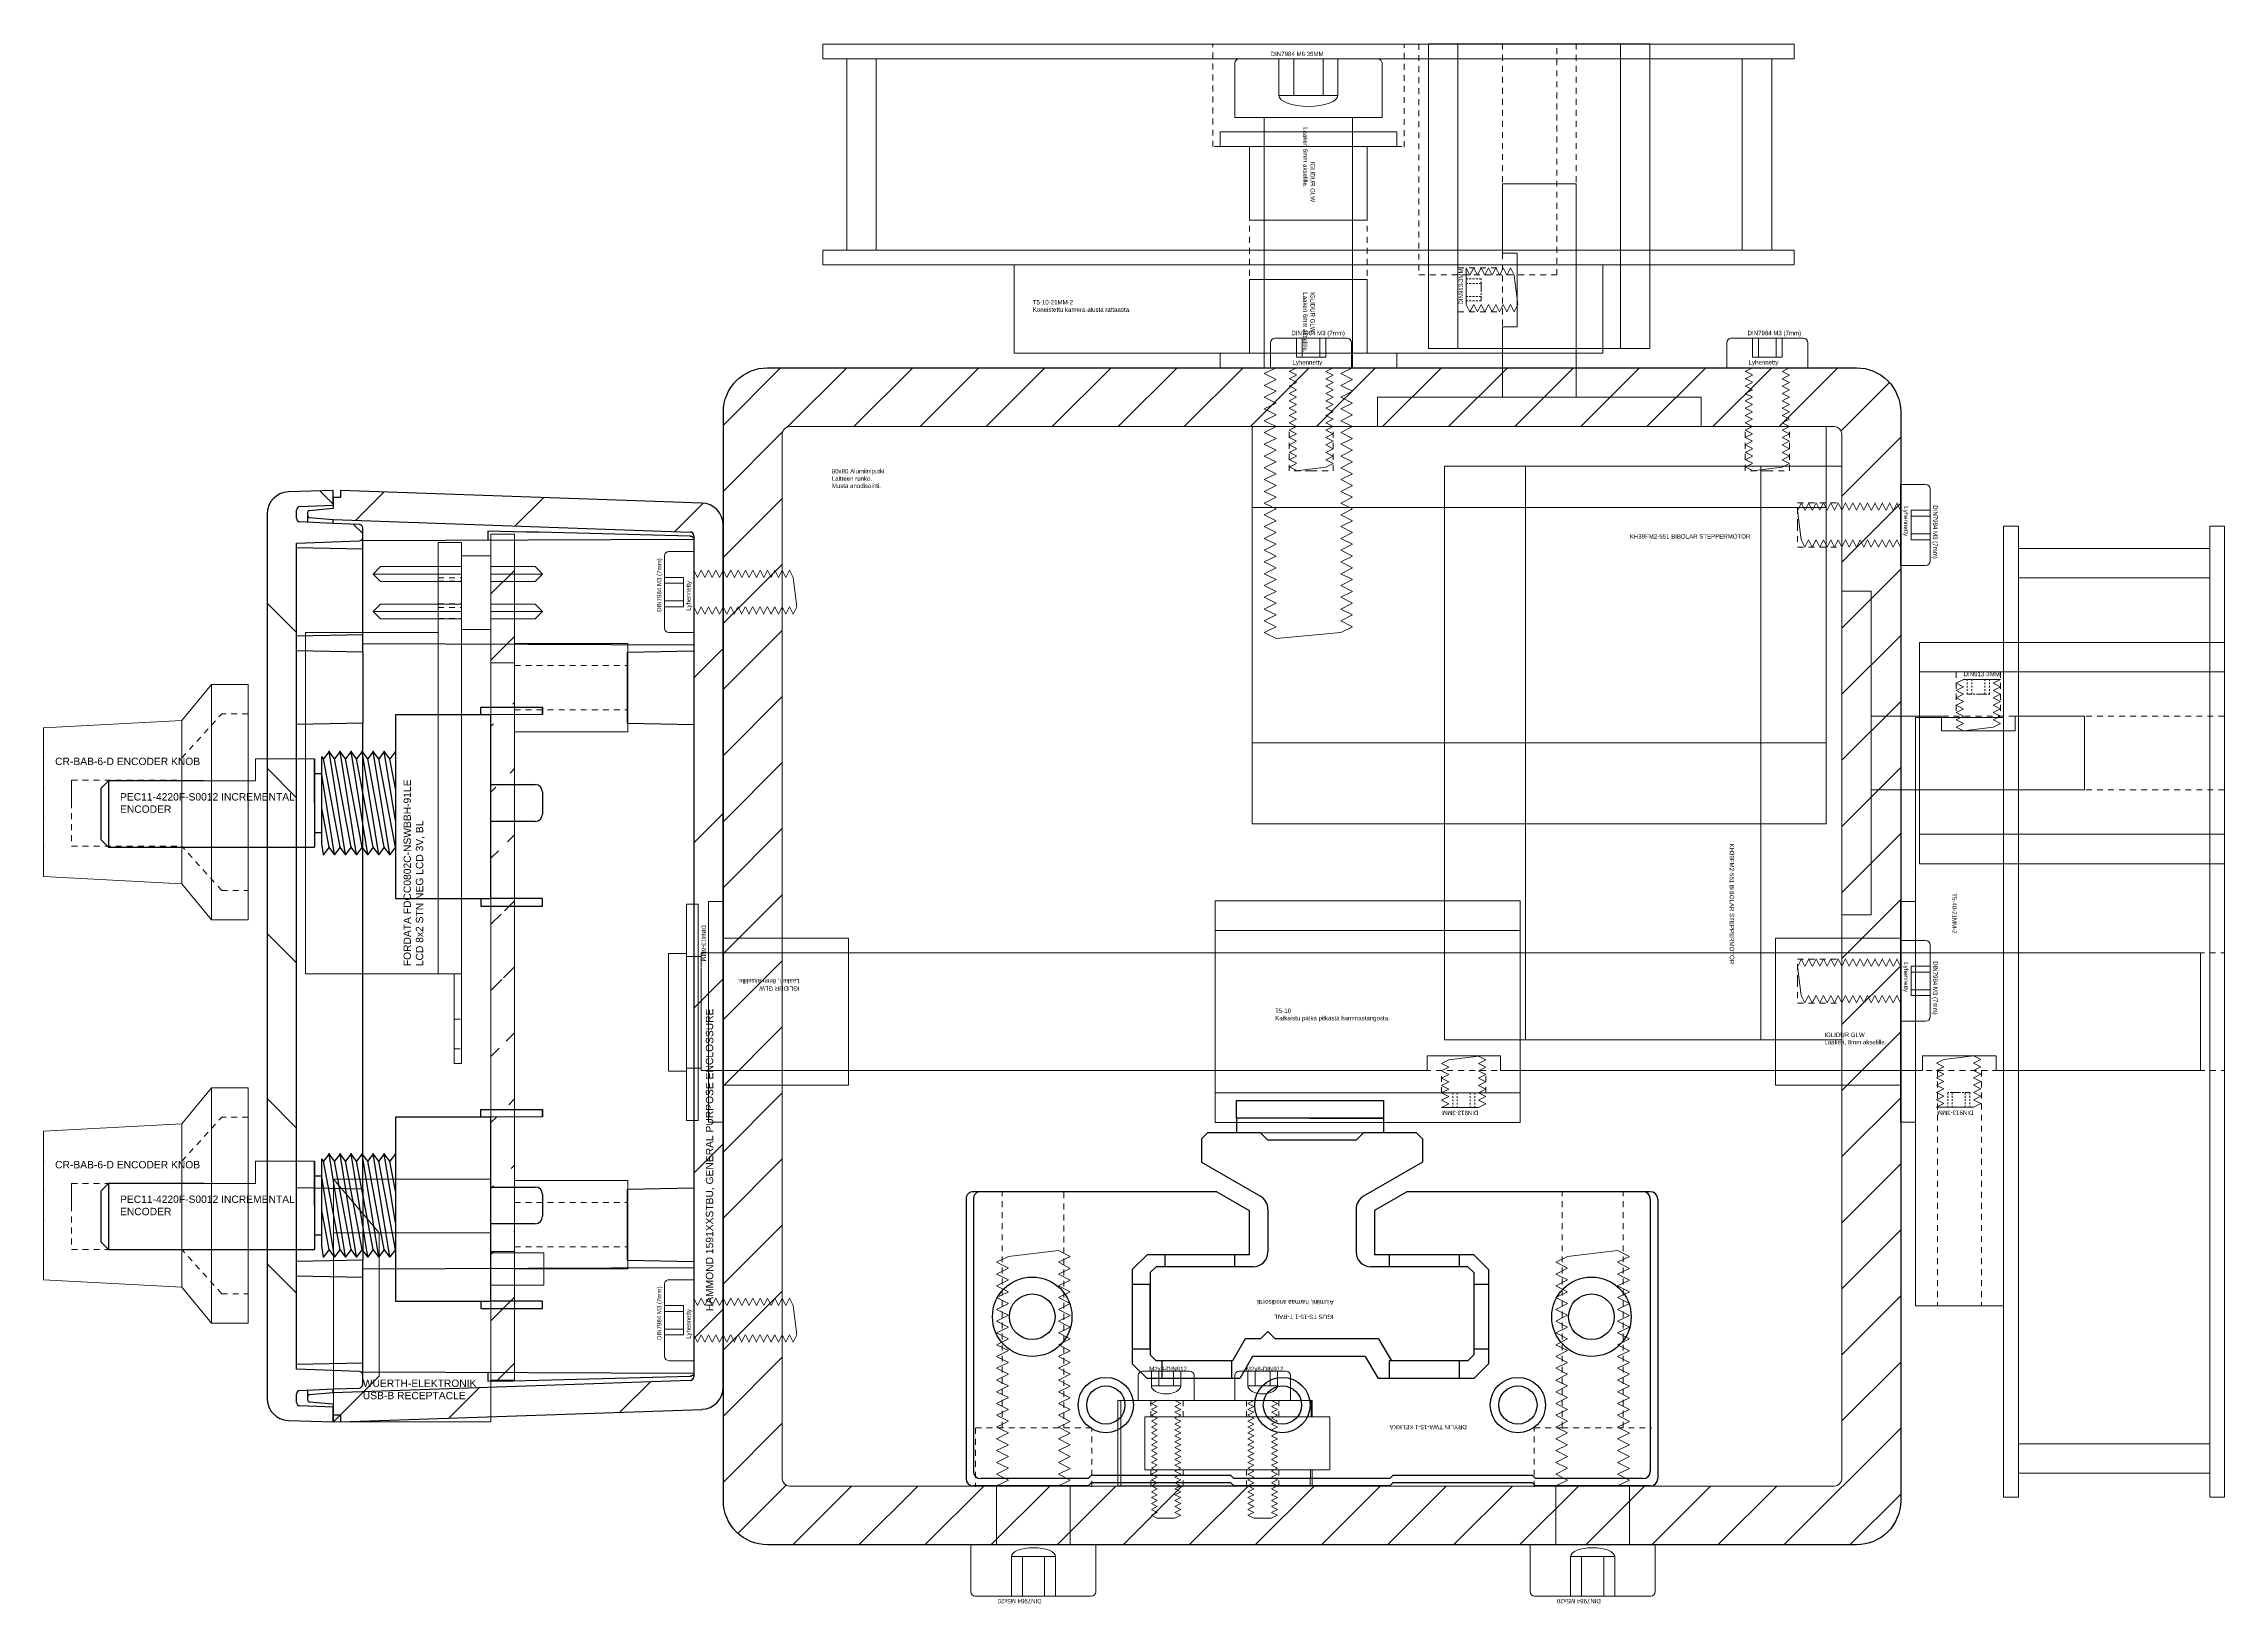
# Model space of a CAD drawing. Header units: millimetres. Extents: x -784753 to 2734, y -375 to 77802.
# Drawn here: x 881.2 to 1029.4, y 482.4 to 588.4 of the extents above; entities that cross this region are included whole.
import ezdxf

# ---------------------------------------------------------------- set-up
doc = ezdxf.new("R2010")
doc.units = ezdxf.units.MM
doc.linetypes.add('phl_center', pattern=[0.75, 0.4, -0.35])
doc.linetypes.add('phl_thick', pattern=[0])
for name, color, linetype in [('AKSELI', 241, 'Continuous'), ('Comments', 50, 'Continuous'), ('ENCODERIT', 40, 'Continuous'), ('HIHNA', 53, 'Continuous'), ('KELKKA', 6, 'Continuous'), ('KISKO', 253, 'Continuous'), ('LAAKERIT', 210, 'Continuous'), ('MOOTTORI_KAMERAN_KÄÄNTÄJÄ', 111, 'Continuous'), ('MOOTTORI_VO_LIIKE', 3, 'Continuous'), ('PCB-PARTS', 1, 'Continuous'), ('PULTIT_MUTTERIT_RUUVIT', 131, 'Continuous'), ('RAJAKYTKIN', 3, 'Continuous'), ('RATTAAT', 10, 'Continuous'), ('RATTAAT_2', 30, 'Continuous'), ('RUNKO', 140, 'Continuous')]:
    doc.layers.add(name, color=color, linetype=linetype)
doc.layers.add('ATTRIBUUTIT', color=61, linetype='Continuous', plot=False)
for name, color, linetype, true_color in [('ENCORE-NUPIT', 7, 'Continuous', 0xff29e8), ('LCD-NÄYTTÖ', 7, 'Continuous', 0x9893ff), ('OHJAINKOTELO', 7, 'Continuous', 0xdabefd), ('PCB', 7, 'Continuous', 0x00e600)]:
    doc.layers.add(name, color=color, linetype=linetype, true_color=true_color)
doc.styles.add('Note Text (ANSI)', font='ARIAL.TTF')

# ---------------------------------------------------------------- blocks, each defined once
blk = doc.blocks.new('MICROSWITCH-TOP')
at = {"lineweight": 0}
for p, q in [((1274.35, 144.35), (1274.35, 150.15)), ((1274.35, 150.15), (1287.55, 150.15)), ((1274.55, 144.35), (1274.55, 150.15)), ((1277.7, 150.15), (1276.6, 150.15)), ((1277.7, 150.15), (1278.8, 150.15)), ((1284.2, 150.15), (1283.1, 150.15)), ((1284.2, 150.15), (1285.3, 150.15)), ((1287.48, 149.05), (1287.49, 150.15)), ((1287.55, 149.05), (1287.55, 150.15)), ((1276.19, 147.25), (1276.19, 149.05)), ((1276.19, 149.05), (1288.75, 149.05)), ((1276.19, 145.45), (1276.19, 149.05)), ((1288.75, 149.05), (1288.75, 145.45)), ((1276.19, 147.25), (1276.19, 145.45)), ((1276.19, 145.45), (1288.75, 145.45)), ((1287.43, 144.35), (1287.44, 145.45)), ((1287.55, 144.35), (1287.55, 145.45)), ((1287.55, 144.35), (1274.35, 144.35))]:
    blk.add_line(p, q, dxfattribs=at)
at = {"linetype": 'phl_center', "lineweight": 0}
for p, q in [((1276.6, 150.17), (1276.6, 149.07)), ((1278.8, 150.17), (1278.8, 149.07)), ((1283.1, 150.17), (1283.1, 149.07)), ((1285.3, 150.17), (1285.3, 149.07)), ((1276.6, 145.47), (1276.6, 144.37)), ((1278.8, 145.47), (1278.8, 144.37)), ((1283.1, 145.47), (1283.1, 144.37)), ((1285.3, 145.47), (1285.3, 144.37))]:
    blk.add_line(p, q, dxfattribs=at)
blk = doc.blocks.new('DRYLIN-TWA-15-FSIDE')
at = {"layer": 'KELKKA', "linetype": 'phl_thick'}
for p, q in [((-4.5, -8), (-4.5, 11)), ((-4, 11.5), (3.8, 11.5)), ((-4, -8), (-4, 10.5)), ((-3.5, 11), (3.8, 11)), ((4, 11.3), (3.8, 11.5)), ((4, 10.8), (3.8, 11)), ((4, 11.3), (13.5, 11.3)), ((4, 10.8), (13.5, 10.8)), ((13.5, 11.3), (13.7, 11.5)), ((13.5, 10.8), (13.7, 11)), ((13.7, 11.5), (24.3, 11.5)), ((13.7, 11), (24.3, 11)), ((24.5, 11.3), (24.3, 11.5)), ((24.5, 10.8), (24.3, 11)), ((24.5, 11.3), (34, 11.3)), ((24.5, 10.8), (34, 10.8)), ((34, 11.3), (34.2, 11.5)), ((34, 10.8), (34.2, 11)), ((34.2, 11.5), (42, 11.5)), ((34.2, 11), (41.5, 11)), ((42, -8), (42, 10.5)), ((42.5, -8), (42.5, 11)), ((7, 3.2), (8, 4.2)), ((7, -3.2), (7, 3.2)), ((8, 4.2), (14.5, 4.2)), ((9, 3), (9, 4.2)), ((9, 3), (13.75, 3)), ((13.75, 3), (13.75, 4.2)), ((15.37, 2.7), (14.5, 4.2)), ((23.03, 2.7), (23.9, 4.2)), ((23.9, 4.2), (30.2, 4.2)), ((24.45, 3), (24.45, 4.2)), ((24.45, 3), (29.2, 3)), ((29.2, 3), (29.2, 4.2)), ((31.2, 3.2), (30.2, 4.2)), ((31.2, -3.2), (31.2, 3.2)), ((7, 2.2), (8, 2.2)), ((8, -2.2), (8, 2.2)), ((15.37, 2.7), (23.03, 2.7)), ((30, 2.2), (31.2, 2.2)), ((30, -2.2), (30, 2.2)), ((7, -2.2), (8, -2.2)), ((30, -2.2), (31.2, -2.2)), ((8, -4.2), (7, -3.2)), ((8, -4.2), (14.75, -4.2)), ((9, -3.4), (13.75, -3.4)), ((9, -4.2), (9, -3.4)), ((13.75, -4.2), (13.75, -3.4)), ((14.75, -7.23), (14.75, -4.2)), ((23.25, -4.2), (30.2, -4.2)), ((23.25, -7.23), (23.25, -4.2)), ((24.25, -3.4), (29, -3.4)), ((24.25, -4.2), (24.25, -3.4)), ((29, -4.2), (29, -3.4)), ((30.2, -4.2), (31.2, -3.2)), ((12.55, -8.5), (14.75, -7.23)), ((25.45, -8.5), (23.25, -7.23)), ((-4, -8.5), (12.55, -8.5)), ((25.45, -8.5), (41.5, -8.5)), ((41.5, -8.5), (42, -8.5))]:
    blk.add_line(p, q, dxfattribs=at)
at = {"layer": 'KELKKA', "lineweight": 0}
for p, q in [((-4, 7.5), (-4, 10.5)), ((2.1, -8.5), (-2.1, -8.5))]:
    blk.add_line(p, q, dxfattribs=at)
at = {"layer": 'KELKKA', "linetype": 'phl_center', "lineweight": 0}
for p, q in [((3.89, 11.55), (3.89, 7.55)), ((33.95, 11.55), (33.95, 7.55)), ((41.85, 7.55), (41.85, 11.55)), ((1.99, 7.55), (-4.11, 7.55)), ((-2.15, 7.55), (-2.15, -8.45)), ((3.89, 7.55), (1.99, 7.55)), ((1.99, 7.55), (1.99, -8.45)), ((33.95, 7.55), (41.8, 7.55)), ((35.85, -8.45), (35.85, 7.55)), ((40.05, 7.55), (40.05, -8.45))]:
    blk.add_line(p, q, dxfattribs=at)
at = {"layer": 'KELKKA', "linetype": 'phl_thick'}
for centre, radius in [((5, 6), 1.88), ((21, 6), 1.88), ((33, 6), 1.88), ((5, 6), 1.3), ((21, 6), 1.3), ((33, 6), 1.3), ((0, 0), 2.7), ((0, 0), 1.55), ((38, 0), 2.7), ((38, 0), 1.55)]:
    blk.add_circle(centre, radius, dxfattribs=at)
for centre, start, end in [((-4, 11), 90, 180), ((-3.5, 10.5), 90, 180), ((41.5, 10.5), 0, 90), ((42, 11), 0, 90), ((-4, -8), 180, 270), ((-3.5, -8), 180, 270), ((41.5, -8), 270, 0), ((42, -8), 270, 0)]:
    blk.add_arc(centre, 0.5, start, end, dxfattribs=at)
at = {"layer": 'ATTRIBUUTIT', "lineweight": 0, "flags": 8}
for tag, p in [('_TYYPPI', (8.47, 7.35)), ('_KUVAUS', (8.47, 6.85)), ('_NOTES', (8.47, 6.37)), ('_NOTES_RIVI2', (8.47, 5.9)), ('_NOTES_RIVI3', (8.47, 5.43))]:
    blk.add_attdef(tag, p, '', height=0.3, dxfattribs=at)
blk = doc.blocks.new('KISKO-TS-15-1-FSIDE')
at = {"linetype": 'phl_thick'}
for p, q in [((-11, 14.6), (-10.6, 15)), ((-10.6, 15), (-5.4, 15)), ((-4.53, 13.5), (-5.4, 15)), ((4.53, 13.5), (5.4, 15)), ((5.4, 15), (10.6, 15)), ((11, 14.6), (10.6, 15)), ((-11, 9), (-11, 14.6)), ((-4.53, 13.5), (2.5, 13.5)), ((3, 13), (2.5, 13.5)), ((3, 13), (3.5, 13.5)), ((3.5, 13.5), (4.53, 13.5)), ((11, 9), (11, 14.6)), ((-10.6, 8.6), (-11, 9)), ((10.6, 8.6), (11, 9)), ((-10.6, 8.6), (-4, 8.6)), ((-3, 4.68), (-3, 7.6)), ((3, 4.68), (3, 7.6)), ((4, 8.6), (10.6, 8.6)), ((-7.5, 1.5), (-3.5, 3.81)), ((7.5, 1.5), (3.5, 3.81)), ((-7.5, -0.1), (-7.5, 1.5)), ((7.5, -0.1), (7.5, 1.5)), ((-3.5, -0.5), (-3, 0)), ((-3, 0), (3, 0)), ((3.5, -0.5), (3, 0)), ((-7.1, -0.5), (-7.5, -0.1)), ((-7.1, -0.5), (-3.5, -0.5)), ((3.5, -0.5), (7.1, -0.5)), ((7.1, -0.5), (7.5, -0.1))]:
    blk.add_line(p, q, dxfattribs=at)
for centre, start, end in [((-4, 7.6), 0, 90), ((4, 7.6), 90, 180), ((-4, 4.68), 300, 0), ((4, 4.68), 180, 240)]:
    blk.add_arc(centre, 1, start, end, dxfattribs=at)
at = {"layer": 'ATTRIBUUTIT', "lineweight": 0, "flags": 8}
for tag, p in [('_TYYPPI', (-1.47, 11.86)), ('_KUVAUS', (-1.47, 11.36)), ('_NOTES', (-1.47, 10.87)), ('_NOTES_RIVI2', (-1.47, 10.41)), ('_NOTES_RIVI3', (-1.47, 9.93))]:
    blk.add_attdef(tag, p, '', height=0.3, dxfattribs=at)
blk = doc.blocks.new('ASSEMBLY-KISKO-FSIDE')
at = {"layer": 'HIHNA'}
for p, q in [((-5.22, 16.2), (4.78, 16.2)), ((-5.22, 15), (-5.22, 16.2)), ((4.78, 15), (-5.22, 15)), ((-5.22, 15), (-5.22, 14)), ((-0.22, 15), (4.78, 15)), ((4.78, 16.2), (4.78, 15)), ((4.78, 15), (4.78, 14))]:
    blk.add_line(p, q, dxfattribs=at)
at = {"layer": 'HIHNA', "lineweight": 0}
blk.add_line((-3.58, 14), (3.42, 14), dxfattribs=at)
at = {"layer": 'Comments', "lineweight": 0, "rotation": 180}
blk.add_blockref('DRYLIN-TWA-15-FSIDE', (18.91, 1.5), dxfattribs=at).add_auto_attribs({'_TYYPPI': 'DRYLIN TWA-15-1 KELKKA'})
at = {"layer": 'KISKO', "lineweight": 0, "rotation": 180}
blk.add_blockref('KISKO-TS-15-1-FSIDE', (-0.08, 13.5), dxfattribs=at).add_auto_attribs({'_TYYPPI': 'IGUS TS-15-1 T-RAIL', '_NOTES': 'Alumiini, harmaa anodisointi.'})
blk = doc.blocks.new('ALUMIINIPUTKI-80x80-FRONTS')
at = {"lineweight": 0}
h = blk.add_hatch(dxfattribs=at)
h.set_pattern_fill('ANSI31', color=256, angle=-90, style=0)
h.set_pattern_definition([(-135, (342.8972, 373.0944), (-2.245064, 2.245064), [])])
h.paths.add_polyline_path([(79.11, -69.64), (79.11, -69.91), (79.11, -72.41), (79.11, -76.14, -0.414214), (76.11, -79.14), (2.11, -79.14, -0.414214), (-0.89, -76.14), (-0.89, -2.14, -0.414214), (2.11, 0.86), (21.54, 0.86), (24.04, 0.86), (24.31, 0.86), (26.81, 0.86), (33.97, 0.86), (36.47, 0.86), (39.24, 0.86), (51.54, 0.86), (54.04, 0.86), (54.31, 0.86), (56.81, 0.86), (76.11, 0.86, -0.414214), (79.11, -2.14), (79.11, -67.14)])
h.paths.add_polyline_path([(75.11, -29.11), (75.11, -3.64, 0.414214), (74.61, -3.14), (41.74, -3.14), (36.47, -3.14), (3.61, -3.14, 0.414214), (3.11, -3.64), (3.11, -74.64, 0.414214), (3.61, -75.14), (74.61, -75.14, 0.414214), (75.11, -74.64), (75.11, -48.32), (75.11, -47.32), (75.11, -47.06), (75.11, -46.06), (75.11, -41.82), (75.11, -40.82), (75.11, -40.56), (75.11, -39.56), (75.11, -34.37), (75.11, -31.87), (75.11, -31.61)], flags=16)
for p, q in [((24.18, 0.86), (21.68, 0.86)), ((24.18, 0.86), (26.68, 0.86)), ((39.11, 0.86), (34.11, 0.86)), ((39.11, 0.86), (36.61, 0.86)), ((54.18, 0.86), (51.68, 0.86)), ((54.18, 0.86), (56.68, 0.86)), ((3.11, -3.64), (3.11, -74.64)), ((74.61, -3.14), (3.61, -3.14)), ((36.61, -3.14), (41.61, -3.14)), ((74.61, -3.14), (74.61, -3.14)), ((75.11, -3.64), (75.11, -74.64)), ((75.11, -3.64), (75.11, -3.64)), ((75.11, -31.74), (75.11, -29.24)), ((75.11, -31.74), (75.11, -34.24)), ((75.11, -40.69), (75.11, -39.69)), ((75.11, -40.69), (75.11, -41.69)), ((75.11, -47.19), (75.11, -46.19)), ((75.11, -47.19), (75.11, -48.19)), ((79.11, -69.77), (79.11, -67.27)), ((79.11, -69.77), (79.11, -72.27)), ((3.61, -75.14), (74.61, -75.14))]:
    blk.add_line(p, q, dxfattribs=at)
blk.add_lwpolyline([(79.11, -2.14), (79.11, -76.14, -0.414214), (76.11, -79.14), (2.11, -79.14, -0.414214), (-0.89, -76.14), (-0.89, -2.14, -0.414214), (2.11, 0.86), (76.11, 0.86, -0.414214)], format="xyb", close=True)
for centre, start, end in [((3.61, -3.64), 90, 180), ((74.61, -3.64), 0, 90), ((3.61, -74.64), 180, 270), ((74.61, -74.64), 270, 0)]:
    blk.add_arc(centre, 0.5, start, end, dxfattribs=at)
at = {"layer": 'ATTRIBUUTIT', "lineweight": 0, "flags": 8}
for tag, p in [('_TYYPPI', (6.48, -6.32)), ('_KUVAUS', (6.48, -6.82)), ('_NOTES', (6.48, -7.31)), ('_NOTES_RIVI2', (6.48, -7.77)), ('_NOTES_RIVI3', (6.48, -8.24))]:
    blk.add_attdef(tag, p, '', height=0.3, dxfattribs=at)
blk = doc.blocks.new('T5-10-RATAS-LSIDE')
at = {"lineweight": 0}
for p, q in [((7.52, 0), (-7.52, 0)), ((-7.52, 0), (-7.52, -20.72)), ((-5.52, 0), (-5.52, -20.72)), ((5.52, 0), (5.52, -20.72)), ((7.52, -20.72), (7.52, 0)), ((-5.52, -4), (-5.52, -2.5)), ((-5.52, -4), (-5.52, -5.5)), ((0, -20.72), (-7.52, -20.72)), ((0, -20.72), (7.52, -20.72))]:
    blk.add_line(p, q, dxfattribs=at)
at = {"linetype": 'phl_center', "lineweight": 0}
for p, q in [((-2.5, -20.72), (-2.5, 0)), ((2.5, -20.72), (2.5, 0)), ((-5.52, -2.5), (-2.5, -2.5)), ((-5.52, -5.5), (-2.5, -5.5))]:
    blk.add_line(p, q, dxfattribs=at)
blk = doc.blocks.new('T5-40-CAMERA-PLATFORM-LSIDE')
at = {"lineweight": 0}
for p, q in [((33, 21), (-33, 21)), ((-33, 21), (-33, 20)), ((29.48, 21), (-4, 21)), ((6.5, 21), (7.5, 21)), ((33, 21), (33, 20)), ((-33, 20), (-29.37, 20)), ((-31.37, 20), (-31.37, 7)), ((-29.37, 7), (-29.37, 20)), ((-29.37, 20), (29.48, 20)), ((29.48, 7), (29.48, 20)), ((29.48, 20), (33, 20)), ((31.48, 7), (31.48, 20)), ((-33, 6), (-33, 7)), ((-33, 7), (-29.37, 7)), ((33, 6), (-33, 6)), ((-31.37, 6), (-29.37, 6)), ((-29.37, 7), (29.48, 7)), ((-20, 0), (-20, 6)), ((20, 0), (20, 6)), ((29.48, 7), (33, 7)), ((31.48, 6), (29.48, 6)), ((33, 7), (33, 6)), ((20, 0), (-20, 0)), ((0, 0), (-20, 0)), ((0, 0), (-20, 0)), ((0, 0), (-4, 0)), ((0, 0), (-4, 0)), ((0, 0), (-3, 0)), ((0, 0), (20, 0)), ((0, 0), (20, 0)), ((0, 0), (3, 0)), ((0, 0), (4, 0)), ((0, 0), (20, 0)), ((0, 0), (4, 0)), ((0, 0), (20, 0))]:
    blk.add_line(p, q, dxfattribs=at)
at = {"linetype": 'phl_center', "lineweight": 0}
for p, q in [((-6.5, 14.03), (-6.5, 21.03)), ((6.5, 14), (6.5, 21)), ((7.5, 21), (7.5, 5.31)), ((16.87, 5.31), (16.87, 21)), ((0, 14.03), (-6.5, 14.03)), ((-4, 0), (-4, 14.03)), ((-0.06, 14.03), (6.44, 14.03)), ((4, 0), (4, 14)), ((7.5, 5.31), (16.87, 5.31))]:
    blk.add_line(p, q, dxfattribs=at)
at = {"layer": 'ATTRIBUUTIT', "lineweight": 0, "flags": 8}
for tag, p in [('_TYYPPI', (-18.73, 3.3)), ('_KUVAUS', (-18.73, 2.8)), ('_NOTES', (-18.73, 2.31)), ('_NOTES_RIVI2', (-18.73, 1.85)), ('_NOTES_RIVI3', (-18.73, 1.38))]:
    blk.add_attdef(tag, p, '', height=0.3, dxfattribs=at)
blk = doc.blocks.new('IGLIDUR-GLW-6MM-LSIDE')
at = {"lineweight": 0}
for p, q in [((0, 6), (-1, 6)), ((-1, 6), (-1, 4)), ((0, 0), (0, 6)), ((-1, 4), (-6, 4)), ((-6, 4), (-6, 3)), ((-6, 3), (-6, -3)), ((-1, 4), (-1, -4)), ((0, 3), (0, 4)), ((0, 0), (0, 3)), ((0, -3), (0, 0)), ((-6, -3), (-6, -4)), ((-6, -4), (-1, -4)), ((-1, -4), (-1, -6)), ((0, -6), (0, -3)), ((-1, -6), (0, -6))]:
    blk.add_line(p, q, dxfattribs=at)
at = {"linetype": 'phl_center', "lineweight": 0}
for p, q in [((0, 3), (-6, 3)), ((-6, -3), (0, -3))]:
    blk.add_line(p, q, dxfattribs=at)
at = {"layer": 'ATTRIBUUTIT', "lineweight": 0, "flags": 8}
for tag, p in [('_TYYPPI', (-5.13, 0.14)), ('_KUVAUS', (-5.13, -0.36)), ('_NOTES', (-5.13, -0.84)), ('_NOTES_RIVI2', (-5.13, -1.31)), ('_NOTES_RIVI3', (-5.13, -1.78))]:
    blk.add_attdef(tag, p, '', height=0.3, dxfattribs=at)
blk = doc.blocks.new('KH39FM2-STEPMOTOR-LEFTS')
at = {"lineweight": 0}
for p, q in [((19.5, 43.5), (17, 43.5)), ((17, 43.5), (17, 29)), ((19.5, 43.5), (22, 43.5)), ((22, 43.5), (22, 40.78)), ((22, 40.78), (22, 38.78)), ((21, 33.78), (21, 38.78)), ((21, 38.78), (22, 38.78)), ((22, 33.78), (21, 33.78)), ((22, 33.78), (22, 29)), ((30.5, 29), (8.5, 29)), ((8.5, 29), (8.5, 27)), ((30.5, 27), (30.5, 29)), ((39, 27), (0, 27)), ((0, 27), (0, 0)), ((19.5, 27), (30.5, 27)), ((39, 27), (39, 0)), ((39, 21.5), (0, 21.5)), ((39, 5.5), (39, 21.5)), ((0, 13.5), (0, 5.5)), ((0, 5.5), (39, 5.5)), ((0, 0), (39, 0))]:
    blk.add_line(p, q, dxfattribs=at)
at = {"linetype": 'phl_center', "lineweight": 0}
for p, q in [((2.5, 24), (2.5, 27)), ((5.5, 24), (5.5, 27)), ((33.5, 24), (33.5, 27)), ((36.5, 24), (36.5, 27)), ((4, 24), (2.5, 24)), ((4, 24), (5.5, 24)), ((35, 24), (33.5, 24)), ((35, 24), (36.5, 24))]:
    blk.add_line(p, q, dxfattribs=at)
at = {"layer": 'ATTRIBUUTIT', "lineweight": 0, "flags": 8}
for tag, p in [('_TYYPPI', (4.05, 19.39)), ('_KUVAUS', (4.05, 18.89)), ('_NOTES', (4.05, 18.4))]:
    blk.add_attdef(tag, p, '', height=0.3, dxfattribs=at)
blk = doc.blocks.new('AKSELI-8MM-LSIDE')
at = {"lineweight": 0}
for p, q in [((0, 4), (0, -4)), ((1.23, 4), (0, 4)), ((1.23, 3), (1.23, 4)), ((1.23, 0), (1.23, 3.8)), ((1.23, 3.8), (2.23, 3.8)), ((1.23, 3), (1.23, -3)), ((2.23, 3.96), (2.23, 2.96)), ((2.73, 3.96), (2.23, 3.96)), ((51.55, 3.96), (2.23, 3.96)), ((2.23, 3), (2.23, -3)), ((51.55, 3.96), (51.55, 2.96)), ((85.23, 3.96), (56.55, 3.96)), ((56.55, 2.96), (56.55, 3.96)), ((85.23, 3.96), (85.23, 2.96)), ((104.12, 3.96), (90.23, 3.96)), ((90.23, 3.96), (90.23, 2.96)), ((104.12, 3.96), (104.12, -4.04)), ((51.55, 2.96), (56.55, 2.96)), ((85.23, 2.96), (90.23, 2.96)), ((1.23, 0), (1.23, -3.8)), ((1.23, -4), (0, -4)), ((1.23, -3), (1.23, -4)), ((1.23, -3.8), (2.23, -3.8)), ((2.23, -4.04), (2.23, -3.04)), ((2.73, -4.04), (2.23, -4.04)), ((104.12, -4.04), (2.23, -4.04))]:
    blk.add_line(p, q, dxfattribs=at)
blk = doc.blocks.new('T5-40-RATAS-LSIDE')
at = {"lineweight": 0}
for p, q in [((33, 21), (-33, 21)), ((-33, 21), (-33, 20)), ((29.48, 21), (-4, 21)), ((6.5, 21), (7.5, 21)), ((33, 21), (33, 20)), ((-33, 20), (-29.37, 20)), ((-31.37, 20), (-31.37, 7)), ((-29.37, 7), (-29.37, 20)), ((-29.37, 20), (29.48, 20)), ((29.48, 7), (29.48, 20)), ((29.48, 20), (33, 20)), ((31.48, 7), (31.48, 20)), ((-33, 6), (-33, 7)), ((-33, 7), (-29.37, 7)), ((33, 6), (-33, 6)), ((-31.37, 6), (-29.37, 6)), ((-29.37, 7), (29.48, 7)), ((-20, 0), (-20, 6)), ((20, 0), (20, 6)), ((29.48, 7), (33, 7)), ((31.48, 6), (29.48, 6)), ((33, 7), (33, 6)), ((20, 0), (-20, 0)), ((0, 0), (-20, 0)), ((0, 0), (-20, 0)), ((0, 0), (-4, 0)), ((0, 0), (-4, 0)), ((0, 0), (-3, 0)), ((0, 0), (20, 0)), ((0, 0), (20, 0)), ((0, 0), (3, 0)), ((0, 0), (4, 0)), ((0, 0), (20, 0)), ((0, 0), (4, 0)), ((0, 0), (20, 0))]:
    blk.add_line(p, q, dxfattribs=at)
at = {"linetype": 'phl_center', "lineweight": 0}
for p, q in [((-4, 14.03), (-4, 21)), ((4, 14), (4, 21)), ((-4, 0), (-4, 14.03)), ((4, 0), (4, 14)), ((-4, 4.5), (-20, 4.5)), ((-4, 1.5), (-20, 1.5))]:
    blk.add_line(p, q, dxfattribs=at)
at = {"layer": 'ATTRIBUUTIT', "lineweight": 0, "flags": 8}
for tag, p in [('_TYYPPI', (4.7, 2.51)), ('_KUVAUS', (4.7, 2.01)), ('_NOTES', (4.7, 1.52)), ('_NOTES_RIVI2', (4.7, 1.06)), ('_NOTES_RIVI3', (4.7, 0.59))]:
    blk.add_attdef(tag, p, '', height=0.3, dxfattribs=at)
blk = doc.blocks.new('IGLIDUR-GLW-10MM-LSIDE')
at = {"lineweight": 0}
for p, q in [((1, 7.5), (0, 7.5)), ((0, 7.5), (0, 5)), ((1, 0), (1, 7.5)), ((-8.5, 5), (-8.5, -5)), ((0, 5), (-8.5, 5)), ((0, 5), (0, -5)), ((1, -5), (1, 5)), ((1, 0), (1, 4)), ((1, 0), (1, -7.5)), ((1, 0), (1, -4)), ((-8.5, -5), (0, -5)), ((0, -7.5), (0, -5)), ((1, -7.5), (0, -7.5))]:
    blk.add_line(p, q, dxfattribs=at)
at = {"linetype": 'phl_center', "lineweight": 0}
for p, q in [((1, 4), (-8.5, 4)), ((1, -4), (-8.5, -4))]:
    blk.add_line(p, q, dxfattribs=at)
at = {"layer": 'ATTRIBUUTIT', "lineweight": 0, "flags": 8}
for tag, p in [('_TYYPPI', (-5.18, -1.72)), ('_KUVAUS', (-5.18, -2.22)), ('_NOTES', (-5.18, -2.7)), ('_NOTES_RIVI2', (-5.18, -3.17)), ('_NOTES_RIVI3', (-5.18, -3.64))]:
    blk.add_attdef(tag, p, '', height=0.3, dxfattribs=at)
blk = doc.blocks.new('T5-RATAS-8MM-LSIDE')
at = {"lineweight": 0}
for p, q in [((0, -15.05), (0, 0)), ((0, 0), (20.72, 0)), ((20.72, -7.52), (20.72, 0)), ((0, -2), (20.72, -2)), ((20.72, -7.52), (20.72, -3.52)), ((0, -7.52), (0, -11.52)), ((20.72, -7.52), (20.72, -15.05)), ((20.72, -11.52), (20.72, -7.52)), ((0, -13.05), (20.72, -13.05)), ((16.88, -13.05), (15.38, -13.05)), ((16.88, -13.05), (18.38, -13.05)), ((20.72, -15.05), (0, -15.05))]:
    blk.add_line(p, q, dxfattribs=at)
at = {"linetype": 'phl_center', "lineweight": 0}
for p, q in [((20.72, -3.52), (0, -3.52)), ((0, -11.52), (20.72, -11.52)), ((15.38, -13.05), (15.38, -11.52)), ((18.38, -13.05), (18.38, -11.52))]:
    blk.add_line(p, q, dxfattribs=at)
at = {"layer": 'ATTRIBUUTIT', "lineweight": 0, "flags": 8}
for tag, p in [('_TYYPPI', (4.07, -7.61)), ('_KUVAUS', (4.07, -8.11)), ('_NOTES', (4.07, -8.59)), ('_NOTES_RIVI2', (4.07, -9.06)), ('_NOTES_RIVI3', (4.07, -9.53))]:
    blk.add_attdef(tag, p, '', height=0.3, dxfattribs=at)
blk = doc.blocks.new('M3x3-DIN913-LSIDE')
at = {"lineweight": 0}
for p, q in [((-0.34, 1.23), (-0.09, 0.73)), ((-0.34, 1.23), (-0.34, -1.27)), ((-0.09, 0.73), (0.16, 1.23)), ((0.16, 1.23), (0.41, 0.73)), ((0.41, 0.73), (0.66, 1.23)), ((0.66, 1.23), (0.91, 0.73)), ((0.66, -0.27), (0.66, 0.17)), ((0.91, 0.73), (1.16, 1.23)), ((1.16, 1.23), (1.41, 0.73)), ((1.41, 0.73), (1.66, 1.23)), ((1.66, 1.23), (1.91, 0.73)), ((1.91, 0.73), (2.16, 1.23)), ((2.16, 1.23), (2.41, 0.73)), ((2.41, 0.73), (2.66, 1.23)), ((2.66, 1.23), (2.91, 0.73)), ((2.91, 0.73), (3.16, -1.27)), ((-0.34, -1.27), (-0.09, -1.77)), ((-0.09, -1.77), (0.16, -1.27)), ((0.16, -1.27), (0.41, -1.77)), ((0.41, -1.77), (0.66, -1.27)), ((0.66, -1.02), (0.66, -0.72)), ((0.66, -1.27), (0.91, -1.77)), ((0.91, -1.77), (1.16, -1.27)), ((1.16, -1.27), (1.41, -1.77)), ((1.41, -1.77), (1.66, -1.27)), ((1.66, -1.27), (1.91, -1.77)), ((1.91, -1.77), (2.16, -1.27)), ((2.16, -1.27), (2.41, -1.77)), ((2.41, -1.77), (2.66, -1.27)), ((2.66, -1.27), (2.91, -1.77)), ((2.91, -1.77), (3.16, -1.27))]:
    blk.add_line(p, q, dxfattribs=at)
at = {"linetype": 'phl_center', "lineweight": 0, "ltscale": 0.3}
for p, q in [((0.66, 0.48), (-0.34, 0.48)), ((0.66, 0.17), (-0.34, 0.17)), ((0.66, -0.27), (0.66, 0.48)), ((0.66, -0.72), (-0.34, -0.72)), ((0.66, -1.02), (-0.34, -1.02)), ((0.66, -0.27), (0.66, -1.02))]:
    blk.add_line(p, q, dxfattribs=at)
at = {"layer": 'ATTRIBUUTIT', "lineweight": 0, "flags": 8}
blk.add_attdef('_TYYPPI', (-0.56, -1.27), '', height=0.3, rotation=90, dxfattribs=at)
blk = doc.blocks.new('AKSELIVARMISTIN-DIN413-LSIDE')
at = {"lineweight": 0}
for p, q in [((-0.01, 14.7), (-0.01, 0)), ((-0.01, 14.7), (0.79, 14.7)), ((0.79, 0), (0.79, 14.7)), ((-0.01, 7.35), (-0.01, 11.15)), ((-0.01, 11.15), (0.79, 11.15)), ((-0.01, 7.35), (-0.01, 3.55)), ((-0.01, 3.55), (0.79, 3.55)), ((-0.01, 0), (0.79, 0))]:
    blk.add_line(p, q, dxfattribs=at)
at = {"layer": 'ATTRIBUUTIT', "lineweight": 0, "flags": 8}
for tag, p in [('_KUVAUS', (-0.24, 4.44)), ('_TYYPPI', (-0.24, 1.43))]:
    blk.add_attdef(tag, p, '', height=0.3, rotation=90, dxfattribs=at)
blk = doc.blocks.new('M5x20-DIN7984-LSIDE')
at = {"lineweight": 0}
for p, q in [((-2.5, 22.7), (-1.7, 23.1)), ((-1.7, 22.3), (-2.5, 22.7)), ((-2.5, 21.9), (-1.7, 22.3)), ((-1.7, 23.1), (1.7, 23.5)), ((2.5, 23.09), (1.7, 23.5)), ((1.7, 22.7), (2.5, 23.09)), ((2.5, 22.29), (1.7, 22.7)), ((1.7, 21.9), (2.5, 22.29)), ((-1.7, 21.5), (-2.5, 21.9)), ((-2.5, 21.1), (-1.7, 21.5)), ((-1.7, 20.7), (-2.5, 21.1)), ((2.5, 21.49), (1.7, 21.9)), ((1.7, 21.1), (2.5, 21.49)), ((2.5, 20.69), (1.7, 21.1)), ((-2.5, 20.3), (-1.7, 20.7)), ((-1.7, 19.9), (-2.5, 20.3)), ((-2.5, 19.5), (-1.7, 19.9)), ((-1.7, 19.1), (-2.5, 19.5)), ((1.7, 20.3), (2.5, 20.69)), ((2.5, 19.89), (1.7, 20.3)), ((1.7, 19.5), (2.5, 19.89)), ((2.5, 19.09), (1.7, 19.5)), ((-2.5, 18.7), (-1.7, 19.1)), ((-1.7, 18.3), (-2.5, 18.7)), ((-2.5, 17.9), (-1.7, 18.3)), ((-1.7, 17.5), (-2.5, 17.9)), ((1.7, 18.7), (2.5, 19.09)), ((2.5, 18.29), (1.7, 18.7)), ((1.7, 17.9), (2.5, 18.29)), ((2.5, 17.49), (1.7, 17.9)), ((-2.5, 17.1), (-1.7, 17.5)), ((-1.7, 16.7), (-2.5, 17.1)), ((-2.5, 16.3), (-1.7, 16.7)), ((1.7, 17.1), (2.5, 17.49)), ((2.5, 16.69), (1.7, 17.1)), ((1.7, 16.3), (2.5, 16.69)), ((-1.7, 15.9), (-2.5, 16.3)), ((-2.5, 15.5), (-1.7, 15.9)), ((-1.7, 15.1), (-2.5, 15.5)), ((-2.5, 14.7), (-1.7, 15.1)), ((2.5, 15.89), (1.7, 16.3)), ((1.7, 15.5), (2.5, 15.89)), ((2.5, 15.09), (1.7, 15.5)), ((1.7, 14.7), (2.5, 15.09)), ((-1.7, 14.3), (-2.5, 14.7)), ((-2.5, 13.9), (-1.7, 14.3)), ((-1.7, 13.5), (-2.5, 13.9)), ((-2.5, 13.1), (-1.7, 13.5)), ((2.5, 14.29), (1.7, 14.7)), ((1.7, 13.9), (2.5, 14.29)), ((2.5, 13.49), (1.7, 13.9)), ((1.7, 13.1), (2.5, 13.49)), ((-1.7, 12.7), (-2.5, 13.1)), ((-2.5, 12.3), (-1.7, 12.7)), ((-1.7, 11.9), (-2.5, 12.3)), ((-2.5, 11.5), (-1.7, 11.9)), ((2.5, 12.69), (1.7, 13.1)), ((1.7, 12.3), (2.5, 12.69)), ((2.5, 11.89), (1.7, 12.3)), ((1.7, 11.5), (2.5, 11.89)), ((-1.7, 11.1), (-2.5, 11.5)), ((-2.5, 10.7), (-1.7, 11.1)), ((-1.7, 10.3), (-2.5, 10.7)), ((2.5, 11.09), (1.7, 11.5)), ((1.7, 10.7), (2.5, 11.09)), ((2.5, 10.29), (1.7, 10.7)), ((-2.5, 9.9), (-1.7, 10.3)), ((-1.7, 9.5), (-2.5, 9.9)), ((-2.5, 9.1), (-1.7, 9.5)), ((-1.7, 8.7), (-2.5, 9.1)), ((1.7, 9.9), (2.5, 10.29)), ((2.5, 9.49), (1.7, 9.9)), ((1.7, 9.1), (2.5, 9.49)), ((2.5, 8.69), (1.7, 9.1)), ((-2.5, 8.3), (-1.7, 8.7)), ((-1.7, 7.9), (-2.5, 8.3)), ((-2.5, 7.5), (-1.7, 7.9)), ((-2.5, 7.5), (-2.5, 3.5)), ((-2.5, 7.5), (2.5, 7.5)), ((1.7, 8.3), (2.5, 8.69)), ((2.5, 7.89), (1.7, 8.3)), ((1.7, 7.5), (2.5, 7.89)), ((2.5, 7.5), (1.7, 7.5)), ((2.5, 7.5), (2.5, 3.5)), ((4.25, 3.5), (-4.25, 3.5)), ((-4.25, 3.5), (-4.25, 0.3)), ((0, 3.5), (-2.5, 3.5)), ((0, 3.5), (2.5, 3.5)), ((4.25, 0.3), (4.25, 3.5)), ((0, 2.7), (-1.5, 2.7)), ((-1.5, 2.7), (-1.5, 0)), ((-0.75, 2.7), (-0.75, 0)), ((0, 2.7), (1.5, 2.7)), ((0.75, 2.7), (0.75, 0)), ((1.5, 2.7), (1.5, 0)), ((-3.95, 0), (3.95, 0))]:
    blk.add_line(p, q, dxfattribs=at)
for centre, start, end in [((-3.95, 0.3), 180, 270), ((3.95, 0.3), 270, 0)]:
    blk.add_arc(centre, 0.3, start, end, dxfattribs=at)
blk.add_ellipse((0, 2.7), major_axis=(-1.5, 0), ratio=0.401188, start_param=3.141593, end_param=6.283185, dxfattribs=at)
at = {"layer": 'ATTRIBUUTIT', "lineweight": 0, "flags": 8}
blk.add_attdef('_TYYPPI', (0.56, -0.18), '', height=0.3, rotation=180, dxfattribs=at)
blk = doc.blocks.new('M3x7-DIN7984-LSIDE')
at = {"lineweight": 0}
for p, q in [((0, 0), (0, 1.7)), ((0.3, 2), (5.2, 2)), ((1.75, 0.71), (1.75, 2)), ((2.15, 0.71), (2.15, 2)), ((3.35, 0.71), (3.35, 2)), ((3.75, 0.71), (3.75, 2)), ((5.5, 1.7), (5.5, 0)), ((5.5, 0), (0, 0)), ((2.75, 0), (1.25, 0)), ((1.75, 0), (1.25, -0.25)), ((2.75, 0.71), (1.75, 0.71)), ((1.75, 0.71), (2.15, 0.71)), ((2.75, 0.71), (3.75, 0.71)), ((2.75, 0), (4.25, 0)), ((3.75, 0.71), (3.35, 0.71)), ((3.75, 0.71), (3.45, 0.71)), ((4.25, 0), (3.75, -0.25)), ((1.25, -0.24), (1.75, -0.49)), ((1.75, -0.5), (1.25, -0.75)), ((1.25, -0.74), (1.75, -0.99)), ((1.75, -1), (1.25, -1.25)), ((1.25, -1.24), (1.75, -1.49)), ((3.75, -0.25), (4.25, -0.5)), ((4.25, -0.5), (3.75, -0.75)), ((3.75, -0.75), (4.25, -1)), ((4.25, -1), (3.75, -1.25)), ((3.75, -1.25), (4.25, -1.5)), ((1.75, -1.5), (1.25, -1.75)), ((1.25, -1.74), (1.75, -1.99)), ((1.75, -2), (1.25, -2.25)), ((1.25, -2.24), (1.75, -2.49)), ((1.75, -2.5), (1.25, -2.75)), ((1.25, -2.74), (1.75, -2.99)), ((4.25, -1.5), (3.75, -1.75)), ((3.75, -1.75), (4.25, -2)), ((4.25, -2), (3.75, -2.25)), ((3.75, -2.25), (4.25, -2.5)), ((4.25, -2.5), (3.75, -2.75)), ((3.75, -2.75), (4.25, -3)), ((1.75, -3), (1.25, -3.25)), ((1.25, -3.24), (1.75, -3.49)), ((1.75, -3.5), (1.25, -3.75)), ((1.25, -3.74), (1.75, -3.99)), ((1.75, -4), (1.25, -4.25)), ((1.25, -4.24), (1.75, -4.49)), ((4.25, -3), (3.75, -3.25)), ((3.75, -3.25), (4.25, -3.5)), ((4.25, -3.5), (3.75, -3.75)), ((3.75, -3.75), (4.25, -4)), ((4.25, -4), (3.75, -4.25)), ((3.75, -4.25), (4.25, -4.5)), ((1.75, -4.5), (1.25, -4.75)), ((1.25, -4.74), (1.75, -4.99)), ((1.75, -5), (1.25, -5.25)), ((1.25, -5.24), (1.75, -5.49)), ((1.75, -5.5), (1.25, -5.75)), ((1.25, -5.74), (1.75, -5.99)), ((4.25, -4.5), (3.75, -4.75)), ((3.75, -4.75), (4.25, -5)), ((4.25, -5), (3.75, -5.25)), ((3.75, -5.25), (4.25, -5.5)), ((4.25, -5.5), (3.75, -5.75)), ((3.75, -5.75), (4.25, -6)), ((1.75, -6), (1.25, -6.25)), ((1.25, -6.24), (1.75, -6.49)), ((1.75, -6.5), (1.25, -6.75)), ((1.25, -6.74), (1.75, -6.99)), ((3.75, -6.75), (1.75, -7)), ((4.25, -6), (3.75, -6.25)), ((3.75, -6.25), (4.25, -6.5)), ((4.25, -6.5), (3.75, -6.75))]:
    blk.add_line(p, q, dxfattribs=at)
for centre, start, end in [((0.3, 1.7), 90, 180), ((5.2, 1.7), 0, 90)]:
    blk.add_arc(centre, 0.3, start, end, dxfattribs=at)
at = {"layer": 'ATTRIBUUTIT', "lineweight": 0, "flags": 8}
for tag, p in [('_TYYPPI', (1.41, 2.21)), ('_NOTE', (1.48, 0.22))]:
    blk.add_attdef(tag, p, '', height=0.3, dxfattribs=at)
blk = doc.blocks.new('LCD-DISPLAY-LSIDE')
at = {"lineweight": 0}
for p, q in [((22.7, 10.6), (-0.5, 10.6)), ((-0.5, 1.6), (-0.5, 10.6)), ((-0.5, 10.6), (-0.5, 1.6)), ((22.7, 1.6), (22.7, 10.6)), ((-0.5, 1.6), (-6.6, 1.6)), ((-0.5, 1.6), (-6.6, 1.6)), ((-6.6, 1.6), (-6.6, 0)), ((-4.47, 1.6), (-4.97, 1.6)), ((-3.2, 1.6), (-4.47, 1.6)), ((-4.47, 1.6), (-3.97, 1.6)), ((-4.47, 1.6), (-1.93, 1.6)), ((-3.2, 1.6), (-4.2, 1.6)), ((-3.2, 1.6), (-2.2, 1.6)), ((-2.2, 1.6), (-2.7, 1.6)), ((-1.93, 1.6), (-2.43, 1.6)), ((-1.93, 1.6), (-1.43, 1.6)), ((-0.5, 1.6), (22.7, 1.6)), ((22.7, 1.6), (22.7, 0)), ((22.7, 0), (-6.6, 0)), ((-6.6, 0), (28.8, 0)), ((28.8, 0.5), (22.7, 0.5)), ((27.8, 0.5), (25.8, 0.5)), ((28.8, 0.5), (27.8, 0.5)), ((28.8, 0), (28.8, 0.5))]:
    blk.add_line(p, q, dxfattribs=at)
at = {"linetype": 'phl_center', "lineweight": 0}
for p, q in [((-4.97, 1.6), (-4.97, 0)), ((-4.2, 1.6), (-4.2, 0)), ((-3.97, 1.6), (-3.97, 0)), ((-2.43, 1.6), (-2.43, 0)), ((-2.2, 1.6), (-2.2, 0)), ((-1.43, 1.6), (-1.43, 0)), ((25.8, 0.5), (25.8, 0)), ((27.8, 0.5), (27.8, 0))]:
    blk.add_line(p, q, dxfattribs=at)
at = {"layer": 'ATTRIBUUTIT', "lineweight": 0, "extrusion": (0, 0, -1), "insert": (22.19, 3.94), "char_height": 2.5, "width": 14.2, "attachment_point": 1, "text_direction": (-1, 0, 0), "style": 'Note Text (ANSI)'}
blk.add_mtext('{\\fArial|b0|i0|c0|p0;\\H0.2x;FORDATA FDCC0802C-NSWBBH-91LE\\PLCD 8x2 STN NEG LCD 3V, BL}', dxfattribs=at)
blk = doc.blocks.new('HAMMOND-1591XXBTBU-FRONT')
h = blk.add_hatch()
h.set_pattern_fill('ANSI31', color=256, scale=63.5, style=0)
h.set_pattern_definition([(45, (881.298, -183.769), (-5.61266, 5.61266), [])])
edge = h.paths.add_edge_path()
edge.add_ellipse((1132.37, 84.36), major_axis=(0, 1.5), ratio=1, start_angle=0, end_angle=88)
edge.add_line((1130.87, 84.41), (1130.76, 81.36))
edge.add_line((1130.76, 81.36), (1131.24, 81.36))
edge.add_line((1131.24, 81.36), (1131.76, 81.36))
edge.add_line((1131.76, 81.36), (1131.86, 83.62))
edge.add_ellipse((1132.11, 83.61), major_axis=(0.011, 0.25), ratio=1, start_angle=2.5, end_angle=90, ccw=False)
edge.add_line((1132.11, 83.86), (1132.66, 83.86))
edge.add_ellipse((1132.66, 83.61), major_axis=(0, 0.25), ratio=1, start_angle=272.5, end_angle=360, ccw=False)
edge.add_line((1132.91, 83.62), (1133.01, 81.36))
edge.add_line((1133.01, 81.36), (1133.07, 79.6))
edge.add_ellipse((1133.32, 79.61), major_axis=(0.009, -0.25), ratio=1, start_angle=270, end_angle=358)
edge.add_line((1133.32, 79.36), (1133.95, 79.36))
edge.add_ellipse((1133.95, 79.61), major_axis=(0, -0.25), ratio=1, start_angle=0, end_angle=88)
edge.add_line((1134.2, 79.6), (1134.35, 83.86))
edge.add_line((1134.35, 83.86), (1190.49, 83.86))
edge.add_line((1190.49, 83.86), (1190.64, 79.6))
edge.add_ellipse((1190.89, 79.61), major_axis=(-0.25, -0.009), ratio=1, start_angle=360, end_angle=448)
edge.add_line((1190.89, 79.36), (1191.52, 79.36))
edge.add_ellipse((1191.52, 79.61), major_axis=(0.25, 0), ratio=1, start_angle=270, end_angle=358)
edge.add_line((1191.77, 79.6), (1191.83, 81.36))
edge.add_line((1191.83, 81.36), (1191.93, 83.62))
edge.add_ellipse((1192.18, 83.61), major_axis=(0.011, 0.25), ratio=1, start_angle=2.5, end_angle=90, ccw=False)
edge.add_line((1192.18, 83.86), (1192.73, 83.86))
edge.add_ellipse((1192.73, 83.61), major_axis=(0, 0.25), ratio=1, start_angle=272.5, end_angle=360, ccw=False)
edge.add_line((1192.98, 83.62), (1193.08, 81.36))
edge.add_line((1193.08, 81.36), (1193.6, 81.36))
edge.add_line((1193.6, 81.36), (1194.08, 81.36))
edge.add_line((1194.08, 81.36), (1193.97, 84.41))
edge.add_ellipse((1192.47, 84.36), major_axis=(-0.05, 1.5), ratio=1, start_angle=270, end_angle=358)
edge.add_line((1192.47, 85.86), (1132.37, 85.86))
h = blk.add_hatch()
h.set_pattern_fill('ANSI31', color=256, scale=63.5, angle=-90, style=0)
h.set_pattern_definition([(-45, (881.298, -183.769), (5.61266, 5.61266), [])])
edge = h.paths.add_edge_path()
edge.add_line((1194.08, 80.86), (1193.6, 80.86))
edge.add_line((1193.6, 80.86), (1193.6, 81.36))
edge.add_line((1193.6, 81.36), (1193.08, 81.36))
edge.add_line((1193.08, 81.36), (1192.84, 81.36))
edge.add_line((1192.84, 81.36), (1192.7, 82.99))
edge.add_ellipse((1192.58, 82.98), major_axis=(0.125, 0.011), ratio=1, start_angle=360, end_angle=445)
edge.add_line((1192.58, 83.11), (1192.36, 83.11))
edge.add_ellipse((1192.36, 82.98), major_axis=(-0.125, 0), ratio=1, start_angle=270, end_angle=355)
edge.add_line((1192.24, 82.99), (1192.09, 81.36))
edge.add_line((1192.09, 81.36), (1191.25, 57.1))
edge.add_ellipse((1191, 57.11), major_axis=(-0.009, -0.25), ratio=1, start_angle=2, end_angle=90, ccw=False)
edge.add_line((1191, 56.86), (1133.84, 56.86))
edge.add_ellipse((1133.84, 57.11), major_axis=(0, -0.25), ratio=1, start_angle=272, end_angle=360, ccw=False)
edge.add_line((1133.59, 57.1), (1132.75, 81.36))
edge.add_line((1132.75, 81.36), (1132.6, 82.99))
edge.add_ellipse((1132.48, 82.98), major_axis=(-0.011, 0.125), ratio=1, start_angle=270, end_angle=355)
edge.add_line((1132.48, 83.11), (1132.26, 83.11))
edge.add_ellipse((1132.26, 82.98), major_axis=(0, 0.125), ratio=1, start_angle=0, end_angle=85)
edge.add_line((1132.14, 82.99), (1132, 81.36))
edge.add_line((1132, 81.36), (1131.76, 81.36))
edge.add_line((1131.76, 81.36), (1131.24, 81.36))
edge.add_line((1131.24, 81.36), (1131.24, 80.86))
edge.add_line((1131.24, 80.86), (1130.76, 80.86))
edge.add_line((1130.76, 80.86), (1131.62, 56.3))
edge.add_ellipse((1133.12, 56.36), major_axis=(1.5, 0.05), ratio=1, start_angle=180, end_angle=268)
edge.add_line((1133.12, 54.86), (1191.72, 54.86))
edge.add_ellipse((1191.72, 56.36), major_axis=(0, -1.5), ratio=1, start_angle=0, end_angle=88)
edge.add_line((1193.22, 56.3), (1194.08, 80.86))
for p, q in [((1192.47, 85.86), (1132.37, 85.86)), ((1130.87, 84.41), (1130.76, 81.36)), ((1131.76, 81.36), (1131.86, 83.62)), ((1132.14, 82.99), (1132, 81.36)), ((1132.11, 83.86), (1132.66, 83.86)), ((1132.48, 83.11), (1132.26, 83.11)), ((1132.94, 83.11), (1132.48, 83.11)), ((1132.75, 81.36), (1132.6, 82.99)), ((1132.91, 83.62), (1133.01, 81.36)), ((1134.2, 79.6), (1134.35, 83.86)), ((1134.35, 83.86), (1190.49, 83.86)), ((1134.75, 79.36), (1134.67, 83.86)), ((1140.59, 79.36), (1140.67, 83.86)), ((1141.75, 79.36), (1141.67, 83.86)), ((1146.59, 79.36), (1146.67, 83.86)), ((1178.25, 79.36), (1178.17, 83.86)), ((1183.09, 79.36), (1183.17, 83.86)), ((1184.25, 79.36), (1184.17, 83.86)), ((1190.09, 79.36), (1190.17, 83.86)), ((1190.49, 83.86), (1190.64, 79.6)), ((1191.83, 81.36), (1191.93, 83.62)), ((1192.36, 83.11), (1191.9, 83.11)), ((1192.24, 82.99), (1192.09, 81.36)), ((1192.18, 83.86), (1192.73, 83.86)), ((1192.58, 83.11), (1192.36, 83.11)), ((1192.84, 81.36), (1192.7, 82.99)), ((1192.98, 83.62), (1193.08, 81.36)), ((1194.08, 81.36), (1193.97, 84.41)), ((1130.76, 81.36), (1131.76, 81.36)), ((1131.24, 80.86), (1130.76, 80.86)), ((1130.76, 80.86), (1131.62, 56.3)), ((1132, 81.36), (1131.24, 81.36)), ((1131.24, 81.36), (1131.24, 80.86)), ((1133.59, 57.1), (1132.75, 81.36)), ((1132.75, 81.36), (1133.01, 81.36)), ((1133.01, 81.36), (1133.07, 79.6)), ((1192.09, 81.36), (1191.25, 57.1)), ((1191.77, 79.6), (1191.83, 81.36)), ((1191.83, 81.36), (1192.09, 81.36)), ((1193.6, 81.36), (1192.84, 81.36)), ((1193.08, 81.36), (1194.08, 81.36)), ((1193.22, 56.3), (1194.08, 80.86)), ((1193.6, 80.86), (1193.6, 81.36)), ((1194.08, 80.86), (1193.6, 80.86)), ((1133.32, 79.36), (1133.95, 79.36)), ((1133.95, 79.36), (1134.17, 79.36)), ((1134.17, 79.36), (1134.07, 56.86)), ((1134.17, 79.36), (1141.17, 79.36)), ((1141.17, 79.36), (1141.27, 56.86)), ((1141.17, 79.36), (1141.75, 79.36)), ((1146.59, 79.36), (1141.75, 79.36)), ((1146.59, 79.36), (1178.25, 79.36)), ((1183.09, 79.36), (1178.25, 79.36)), ((1183.09, 79.36), (1183.67, 79.36)), ((1183.67, 79.36), (1183.57, 56.86)), ((1183.67, 79.36), (1190.67, 79.36)), ((1190.67, 79.36), (1190.77, 56.86)), ((1190.67, 79.36), (1190.89, 79.36)), ((1190.89, 79.36), (1191.52, 79.36)), ((1134.13, 70.86), (1133.53, 70.86)), ((1191.31, 70.86), (1190.71, 70.86)), ((1141.75, 61.36), (1141.67, 56.86)), ((1141.75, 61.36), (1146.59, 61.36)), ((1146.59, 61.36), (1146.67, 56.86)), ((1178.25, 61.36), (1178.17, 56.86)), ((1178.25, 61.36), (1183.09, 61.36)), ((1183.09, 61.36), (1183.17, 56.86)), ((1191, 56.86), (1133.84, 56.86)), ((1133.12, 54.86), (1191.72, 54.86))]:
    blk.add_line(p, q)
at = {"flags": 128}
for points in [[(1134.05, 56.86), (1134.04, 56.86), (1134.03, 56.86), (1134.02, 56.86), (1134.01, 56.86), (1134, 56.87), (1133.99, 56.87), (1133.98, 56.88), (1133.97, 56.89), (1133.96, 56.9), (1133.95, 56.9), (1133.94, 56.91), (1133.93, 56.92), (1133.92, 56.94), (1133.91, 56.95), (1133.91, 56.96), (1133.9, 56.97), (1133.89, 56.99), (1133.89, 57), (1133.88, 57.02), (1133.88, 57.03), (1133.88, 57.05), (1133.87, 57.06), (1133.87, 57.08), (1133.87, 57.1)], [(1190.97, 57.1), (1190.97, 57.08), (1190.97, 57.06), (1190.96, 57.05), (1190.96, 57.03), (1190.96, 57.02), (1190.95, 57), (1190.95, 56.99), (1190.94, 56.97), (1190.93, 56.96), (1190.93, 56.95), (1190.92, 56.94), (1190.91, 56.92), (1190.9, 56.91), (1190.89, 56.9), (1190.88, 56.9), (1190.87, 56.89), (1190.86, 56.88), (1190.85, 56.87), (1190.84, 56.87), (1190.83, 56.86), (1190.82, 56.86), (1190.81, 56.86), (1190.8, 56.86), (1190.79, 56.86)]]:
    blk.add_lwpolyline(points, dxfattribs=at)
for centre, radius, start, end in [((1132.37, 84.36), 1.5, 90, 178), ((1192.47, 84.36), 1.5, 2, 90), ((1132.11, 83.61), 0.25, 90, 177.5), ((1132.26, 82.98), 0.125, 90, 175), ((1132.48, 82.98), 0.125, 5, 90), ((1132.66, 83.61), 0.25, 2.5, 90), ((1192.18, 83.61), 0.25, 90, 177.5), ((1192.36, 82.98), 0.125, 90, 175), ((1192.58, 82.98), 0.125, 5, 90), ((1192.73, 83.61), 0.25, 2.5, 90), ((1133.32, 79.61), 0.25, 182, 270), ((1133.95, 79.61), 0.25, 270, 358), ((1190.89, 79.61), 0.25, 182, 270), ((1191.52, 79.61), 0.25, 270, 358), ((1133.84, 57.11), 0.25, 182, 270), ((1191, 57.11), 0.25, 270, 358), ((1133.12, 56.36), 1.5, 182, 270), ((1191.72, 56.36), 1.5, 270, 358)]:
    blk.add_arc(centre, radius, start, end)
for centre, major_axis, start_param, end_param in [((1134.6, 85.5), (-2.59, 114.58), 1.698683, 1.821053), ((1190.24, 85.5), (2.59, 114.58), 4.462133, 4.584503)]:
    blk.add_ellipse(centre, major_axis=major_axis, ratio=0.012351, start_param=start_param, end_param=end_param)
at = {"layer": 'ATTRIBUUTIT', "lineweight": 0, "insert": (1138.29, 56.04), "char_height": 2.5, "width": 50.5331, "attachment_point": 1, "style": 'Note Text (ANSI)'}
blk.add_mtext('{\\fArial|b0|i0|c0|p0;\\H0.2x;HAMMOND 1591XXSTBU, GENERAL PURPOSE ENCLOSSURE}', dxfattribs=at)
blk = doc.blocks.new('PCB-FSIDE')
at = {"lineweight": 0}
h = blk.add_hatch(dxfattribs=at)
h.set_pattern_fill('ANSI31', color=256, style=0)
h.set_pattern_definition([(45, (-1093.545, 337.3898), (-2.245064, 2.245064), [])])
h.paths.add_polyline_path([(1.6, -34.58), (1.6, 22.92), (0, 22.92), (0, -34.58)])
edge = h.paths.add_edge_path()
edge.add_line((1.6, -25.83), (0, -25.83))
edge.add_line((1.6, 14.17), (0, 14.17))
for p, q in [((0, 22.92), (1.6, 22.92)), ((0, -34.58), (0, 22.92)), ((1.6, 22.92), (1.6, -34.58)), ((1.6, 14.17), (0, 14.17)), ((1.6, -25.83), (0, -25.83)), ((1.6, -34.58), (0, -34.58))]:
    blk.add_line(p, q, dxfattribs=at)
blk = doc.blocks.new('DIGITAL-ENCODER-SIDE')
for p, q in [((526.36, 18.59), (526.86, 19.09)), ((526.36, 18.59), (526.36, 12.09)), ((530.86, 18.59), (526.36, 18.59)), ((526.86, 19.09), (530.36, 19.09)), ((530.36, 19.09), (530.86, 18.59)), ((530.86, 12.09), (530.86, 18.59)), ((526.36, 13.59), (526.36, 4.59)), ((532.36, 4.59), (526.36, 4.59)), ((529.36, 4.59), (527.36, 4.59)), ((527.36, 4.59), (527.36, 4.09)), ((529.36, 4.59), (532.36, 4.59)), ((529.36, 4.59), (531.36, 4.59)), ((531.36, 4.59), (531.36, 4.09)), ((525.86, 3.22), (531.3, 4.09)), ((525.86, 3.97), (526.61, 4.09)), ((526.36, 3.59), (525.86, 3.97)), ((525.86, 3.22), (526.36, 3.59)), ((525.86, 2.47), (532.86, 3.59)), ((526.36, 2.84), (525.86, 3.22)), ((526.36, 3.59), (529.02, 4.09)), ((526.36, 2.84), (532.36, 3.97)), ((526.36, 2.09), (532.36, 3.22)), ((526.61, 4.09), (532.52, 4.09)), ((532.36, 3.97), (532.52, 4.09)), ((532.86, 3.59), (532.36, 3.97)), ((532.36, 3.22), (532.86, 3.59)), ((532.86, 2.84), (532.36, 3.22)), ((525.86, 2.47), (526.36, 2.84)), ((525.86, 1.72), (532.86, 2.84)), ((526.36, 2.09), (525.86, 2.47)), ((525.86, 1.72), (526.36, 2.09)), ((525.86, 0.97), (532.86, 2.09)), ((526.36, 1.34), (525.86, 1.72)), ((526.36, 1.34), (532.36, 2.47)), ((526.36, 0.59), (532.36, 1.72)), ((532.36, 2.47), (532.86, 2.84)), ((532.86, 2.09), (532.36, 2.47)), ((532.36, 1.72), (532.86, 2.09)), ((532.86, 1.34), (532.36, 1.72)), ((525.86, 0.97), (526.36, 1.34)), ((525.86, 0.22), (532.86, 1.34)), ((526.36, 0.59), (525.86, 0.97)), ((525.86, 0.22), (526.36, 0.59)), ((525.86, -0.53), (532.86, 0.59)), ((526.36, -0.16), (525.86, 0.22)), ((526.36, -0.16), (532.36, 0.97)), ((526.36, -0.91), (532.36, 0.22)), ((532.36, 0.97), (532.86, 1.34)), ((532.86, 0.59), (532.36, 0.97)), ((532.36, 0.22), (532.86, 0.59)), ((532.86, -0.16), (532.36, 0.22)), ((522.86, -0.91), (522.86, -7.41)), ((535.36, -0.91), (522.86, -0.91)), ((529.11, -0.91), (525.61, -0.91)), ((525.86, -0.53), (526.36, -0.16)), ((526.36, -0.91), (525.86, -0.53)), ((532.61, -0.91), (526.11, -0.91)), ((526.36, -0.91), (526.36, -0.91)), ((528.17, -0.91), (532.86, -0.16)), ((530.34, -0.91), (532.36, -0.53)), ((532.36, -0.53), (532.86, -0.16)), ((532.86, -0.91), (532.36, -0.53)), ((535.36, -7.41), (535.36, -0.91)), ((522.86, -6.73), (522.36, -6.73)), ((522.36, -6.73), (522.36, -7.41)), ((535.36, -7.41), (535.36, -6.73)), ((535.36, -6.73), (535.36, -6.73)), ((535.36, -6.73), (535.87, -6.73)), ((535.87, -6.73), (535.87, -7.41)), ((522.36, -7.41), (522.36, -10.91)), ((522.86, -7.41), (535.36, -7.41)), ((522.86, -10.91), (522.86, -7.41)), ((528.11, -10.41), (528.11, -7.41)), ((528.11, -7.41), (530.61, -7.41)), ((530.61, -7.41), (530.61, -10.41)), ((535.37, -10.91), (535.36, -7.41)), ((535.87, -7.41), (535.87, -10.91)), ((522.36, -10.91), (522.86, -10.91)), ((529.36, -10.91), (528.61, -10.91)), ((530.11, -10.91), (529.36, -10.91)), ((535.87, -10.91), (535.37, -10.91)), ((535.37, -10.91), (535.87, -10.91)), ((535.87, -10.91), (535.37, -10.91))]:
    blk.add_line(p, q)
at = {"lineweight": 0}
for p, q in [((530.86, 18.59), (530.86, 8.59)), ((530.86, 8.59), (532.36, 8.59)), ((532.36, 8.59), (532.36, 4.59))]:
    blk.add_line(p, q, dxfattribs=at)
for centre, start, end in [((528.61, -10.41), 180, 270), ((530.11, -10.41), 270, 0)]:
    blk.add_arc(centre, 0.5, start, end)
for p in [(525.86, 3.97), (525.86, 3.22), (526.36, 3.59), (532.36, 3.97), (532.36, 3.22), (532.86, 3.59), (525.86, 2.47), (525.86, 1.72), (526.36, 2.84), (526.36, 2.09), (532.36, 2.47), (532.36, 1.72), (532.86, 2.84), (532.86, 2.09), (525.86, 0.97), (525.86, 0.22), (526.36, 1.34), (526.36, 0.59), (532.36, 0.97), (532.36, 0.22), (532.86, 1.34), (532.86, 0.59), (525.86, -0.53), (526.36, -0.16), (526.36, -0.91), (532.36, -0.53), (532.86, -0.16), (532.86, -0.91)]:
    blk.add_point(p)
at = {"layer": 'ATTRIBUUTIT', "lineweight": 0, "insert": (530.03, 17.8), "char_height": 2.5, "width": 23.2092, "attachment_point": 1, "rotation": 270, "style": 'Note Text (ANSI)'}
blk.add_mtext('{\\fArial|b0|i0|c0|p0;\\H0.2x;PEC11-4220F-S0012 INCREMENTAL\\PENCODER\\P}', dxfattribs=at)
blk = doc.blocks.new('DIGITAL-ENCODER-KNOB-LSIDE')
at = {"lineweight": 0}
for p, q in [((9.5, 7.25), (7.5, 4.8)), ((12, 7.25), (9.5, 7.25)), ((9.5, 7.25), (9.5, -8.75)), ((9.5, 7.25), (12, 7.25)), ((12, -0.75), (12, 7.25)), ((12, 7.25), (12, -8.75)), ((-1.9, 4.3), (7.5, 4.8)), ((7.5, -6.3), (7.5, 4.8)), ((12, -0.75), (12, 5.25)), ((-1.9, 4.3), (-1.9, -5.8)), ((7.5, 2.28), (7.5, 2.78)), ((7.5, 0.75), (7.5, 2.28)), ((7.5, 0.76), (7.5, 2.26)), ((7.5, 0.26), (7.5, 0.76)), ((7.5, -0.75), (7.5, -3.75)), ((7.5, -1.76), (7.5, -2.26)), ((7.5, -3.78), (7.5, -3.28)), ((7.5, -3.78), (7.5, -4.28)), ((-1.9, -5.8), (7.5, -6.3)), ((7.5, -6.3), (9.5, -8.75)), ((12, -8.75), (9.5, -8.75))]:
    blk.add_line(p, q, dxfattribs=at)
at = {"linetype": 'phl_center', "lineweight": 0}
for p, q in [((7.5, 2.26), (10.2, 5.25)), ((12, 5.25), (10.2, 5.25)), ((0, -0.75), (0, 0.75)), ((0, 0.75), (7.5, 0.75)), ((0, 0.75), (0, -3.75)), ((0, -0.75), (0, -3.75)), ((0, -3.75), (7.5, -3.75)), ((10.2, -6.75), (7.5, -3.75)), ((10.2, -6.75), (12, -6.75))]:
    blk.add_line(p, q, dxfattribs=at)
at = {"lineweight": 0}
for p in [(-1.9, 2.28), (-1.9, 0.26), (-1.9, -1.76), (-1.9, -3.78)]:
    blk.add_point(p, dxfattribs=at)
at = {"layer": 'ATTRIBUUTIT', "lineweight": 0, "insert": (-1.12, 2.27), "char_height": 2.5, "width": 11.7291, "attachment_point": 1, "style": 'Note Text (ANSI)'}
blk.add_mtext('{\\fArial|b0|i0|c0|p0;\\H0.2x;CR-BAB-6-D ENCODER KNOB}', dxfattribs=at)
blk = doc.blocks.new('HEADER-2.54MM-LSIDE')
at = {"lineweight": 0}
for p, q in [((0, 1.865), (0, -3.135)), ((2, 1.865), (0, 1.865)), ((2, -3.135), (2, 1.865)), ((-6, 0.635), (-5.5, 1.135)), ((-6, 0.635), (-5.5, 0.135)), ((-6, 0.635), (0, 0.635)), ((-5.5, 1.135), (0, 1.135)), ((-5.5, 0.135), (0, 0.135)), ((0, -0.635), (0, 0.635)), ((0, 0.635), (0, -1.905)), ((5, 1.135), (2, 1.135)), ((5.5, 0.635), (2, 0.635)), ((5, 0.135), (2, 0.135)), ((5, 1.135), (5.5, 0.635)), ((5.5, 0.635), (5, 0.135)), ((-6, -1.905), (-5.5, -1.405)), ((-5.5, -1.405), (0, -1.405)), ((2, -1.905), (2, -1.405)), ((2, -1.405), (5, -1.405)), ((5.5, -1.905), (5, -1.405)), ((-6, -1.905), (-5.5, -2.405)), ((-6, -1.905), (0, -1.905)), ((-5.5, -2.405), (0, -2.405)), ((5.5, -1.905), (2, -1.905)), ((5, -2.405), (2, -2.405)), ((5, -2.405), (5.5, -1.905)), ((0, -3.135), (2, -3.135))]:
    blk.add_line(p, q, dxfattribs=at)
blk = doc.blocks.new('PCB-KOROKEPALA-LSIDE')
at = {"lineweight": 0}
for p, q in [((-1.13, 6), (6.56, 6)), ((-1.13, 0), (-1.13, 6)), ((6.56, 0.58), (6.56, 6)), ((-1.13, 3), (-1.13, 4.5)), ((-1.13, 3), (-1.13, 1.5)), ((6.56, 0), (-1.13, 0)), ((6.56, 0.58), (6.56, 0))]:
    blk.add_line(p, q, dxfattribs=at)
at = {"linetype": 'phl_center', "lineweight": 0}
for p, q in [((-1.13, 4.5), (6.56, 4.5)), ((-1.13, 1.5), (6.58, 1.5))]:
    blk.add_line(p, q, dxfattribs=at)
blk = doc.blocks.new('USB-B-LSIDE')
at = {"lineweight": 0}
for p, q in [((0, 10.7), (16.5, 10.7)), ((0, 0), (0, 10.7)), ((3.64, 7.58), (0, 10.7)), ((3.64, 10.7), (3.64, 0)), ((16.5, 10.7), (13.39, 7.58)), ((16.5, 10.7), (16.5, 0)), ((13.39, 7.58), (3.64, 7.58)), ((16.5, 0), (0, 0)), ((7.2, 0), (5, 0)), ((5, 0), (5, -3.6)), ((16.5, 0), (6.1, 0)), ((7.2, -3.6), (7.2, 0)), ((5, -3.6), (6.1, -3.6)), ((6.1, -3.6), (7.2, -3.6))]:
    blk.add_line(p, q, dxfattribs=at)
at = {"layer": 'ATTRIBUUTIT', "lineweight": 0, "extrusion": (0, 0, -1), "insert": (13.62, 8.7), "char_height": 2.5, "width": 7.3321, "attachment_point": 1, "text_direction": (0, -1, 0), "style": 'Note Text (ANSI)'}
blk.add_mtext('{\\fArial|b0|i0|c0|p0;\\H0.2x;WUERTH-ELEKTRONIK\\PUSB-B RECEPTACLE}', dxfattribs=at)
blk = doc.blocks.new('ASSEMBLY-CTRL-BOX-LSIDE')
at = {"layer": 'ENCODERIT', "rotation": 90}
for p in [(4.59, -527.36), (4.59, -554.71)]:
    blk.add_blockref('DIGITAL-ENCODER-SIDE', p, dxfattribs=at)
at = {"layer": 'ENCORE-NUPIT', "lineweight": 0}
for p in [(-16.5, 2.81), (-16.5, -24.6)]:
    blk.add_blockref('DIGITAL-ENCODER-KNOB-LSIDE', p, dxfattribs=at)
at = {"layer": 'LCD-NÄYTTÖ', "lineweight": 0, "xscale": -1, "rotation": 90.00000000000001}
blk.add_blockref('LCD-DISPLAY-LSIDE', (10, 13.1), dxfattribs=at)
at = {"layer": 'OHJAINKOTELO', "lineweight": 0, "rotation": 89.99999999999999}
blk.add_blockref('HAMMOND-1591XXBTBU-FRONT', (82.64, -1170.83), dxfattribs=at)
at = {"layer": 'PCB', "lineweight": 0}
blk.add_blockref('PCB-FSIDE', (12, -2.65), dxfattribs=at)
at = {"layer": 'PCB-PARTS', "lineweight": 0}
for name, p in [('HEADER-2.54MM-LSIDE', (10, 16.93)), ('PCB-KOROKEPALA-LSIDE', (14.73, 6.84)), ('PCB-KOROKEPALA-LSIDE', (14.73, -29.66))]:
    blk.add_blockref(name, p, dxfattribs=at)
at = {"layer": 'PCB-PARTS', "lineweight": 0, "xscale": -1, "rotation": 90.00000000000001}
blk.add_blockref('USB-B-LSIDE', (11.99, -23.57), dxfattribs=at)
blk = doc.blocks.new('M6x35-DIN7984-LSIDE')
at = {"lineweight": 0}
for p, q in [((-0.3, 9.4), (-0.3, 0)), ((3.7, 9.7), (0, 9.7)), ((3.7, -0.3), (3.7, 9.7)), ((3.7, 4.7), (3.7, 7.7)), ((3.7, 7.7), (20.7, 7.7)), ((20.7, 7.7), (21.1, 6.9)), ((20.7, 2.5), (20.7, 7.7)), ((21.1, 6.9), (21.5, 7.7)), ((21.5, 7.7), (21.9, 6.9)), ((21.9, 6.9), (22.3, 7.7)), ((22.3, 7.7), (22.7, 6.9)), ((22.7, 6.9), (23.1, 7.7)), ((23.1, 7.7), (23.5, 6.9)), ((23.5, 6.9), (23.9, 7.7)), ((23.9, 7.7), (24.3, 6.9)), ((24.3, 6.9), (24.7, 7.7)), ((24.7, 7.7), (25.1, 6.9)), ((25.1, 6.9), (25.5, 7.7)), ((25.5, 7.7), (25.9, 6.9)), ((25.9, 6.9), (26.3, 7.7)), ((26.3, 7.7), (26.7, 6.9)), ((26.7, 6.9), (27.1, 7.7)), ((27.1, 7.7), (27.5, 6.9)), ((27.5, 6.9), (27.9, 7.7)), ((27.9, 7.7), (28.3, 6.9)), ((28.3, 6.9), (28.7, 7.7)), ((28.7, 7.7), (29.1, 6.9)), ((29.1, 6.9), (29.5, 7.7)), ((29.5, 7.7), (29.9, 6.9)), ((29.9, 6.9), (30.3, 7.7)), ((30.3, 7.7), (30.7, 6.9)), ((30.7, 6.9), (31.1, 7.7)), ((31.1, 7.7), (31.5, 6.9)), ((31.5, 6.9), (31.9, 7.7)), ((31.9, 7.7), (32.3, 6.9)), ((32.3, 6.9), (32.7, 7.7)), ((32.7, 7.7), (33.1, 6.9)), ((33.1, 6.9), (33.5, 7.7)), ((33.5, 7.7), (33.9, 6.9)), ((33.9, 6.9), (34.3, 7.7)), ((34.3, 7.7), (34.7, 6.9)), ((34.7, 6.9), (35.1, 7.7)), ((35.1, 7.7), (35.5, 6.9)), ((35.5, 6.9), (35.9, 7.7)), ((35.9, 7.7), (36.3, 6.9)), ((36.3, 6.9), (36.7, 7.7)), ((36.7, 7.7), (37.1, 6.9)), ((37.1, 6.9), (37.5, 7.7)), ((37.5, 7.7), (37.9, 6.9)), ((37.9, 6.9), (38.3, 7.7)), ((38.3, 7.7), (38.7, 6.9)), ((2.19, 6.7), (-0.3, 6.7)), ((2.19, 4.7), (2.19, 6.7)), ((38.7, 6.9), (39.1, 2.5)), ((2.19, 5.7), (-0.3, 5.7)), ((2.19, 4.7), (2.19, 5.7)), ((2.19, 4.7), (2.19, 2.7)), ((2.19, 4.7), (2.19, 3.7)), ((3.7, 4.7), (3.7, 1.7)), ((2.19, 3.7), (-0.3, 3.7)), ((2.19, 2.7), (-0.3, 2.7)), ((3.7, 1.7), (20.7, 1.7)), ((20.7, 1.7), (20.7, 2.5)), ((20.7, 2.5), (21.1, 1.7)), ((21.1, 1.7), (21.5, 2.5)), ((21.5, 2.5), (21.9, 1.7)), ((21.9, 1.7), (22.3, 2.5)), ((22.3, 2.5), (22.7, 1.7)), ((22.7, 1.7), (23.1, 2.5)), ((23.1, 2.5), (23.5, 1.7)), ((23.5, 1.7), (23.9, 2.5)), ((23.9, 2.5), (24.3, 1.7)), ((24.3, 1.7), (24.7, 2.5)), ((24.7, 2.5), (25.1, 1.7)), ((25.1, 1.7), (25.5, 2.5)), ((25.5, 2.5), (25.9, 1.7)), ((25.9, 1.7), (26.3, 2.5)), ((26.3, 2.5), (26.7, 1.7)), ((26.7, 1.7), (27.1, 2.5)), ((27.1, 2.5), (27.5, 1.7)), ((27.5, 1.7), (27.9, 2.5)), ((27.9, 2.5), (28.3, 1.7)), ((28.3, 1.7), (28.7, 2.5)), ((28.7, 2.5), (29.1, 1.7)), ((29.1, 1.7), (29.5, 2.5)), ((29.5, 2.5), (29.9, 1.7)), ((29.9, 1.7), (30.3, 2.5)), ((30.3, 2.5), (30.7, 1.7)), ((30.7, 1.7), (31.1, 2.5)), ((31.1, 2.5), (31.5, 1.7)), ((31.5, 1.7), (31.9, 2.5)), ((31.9, 2.5), (32.3, 1.7)), ((32.3, 1.7), (32.7, 2.5)), ((32.7, 2.5), (33.1, 1.7)), ((33.1, 1.7), (33.5, 2.5)), ((33.5, 2.5), (33.9, 1.7)), ((33.9, 1.7), (34.3, 2.5)), ((34.3, 2.5), (34.7, 1.7)), ((34.7, 1.7), (35.1, 2.5)), ((35.1, 2.5), (35.5, 1.7)), ((35.5, 1.7), (35.9, 2.5)), ((35.9, 2.5), (36.3, 1.7)), ((36.3, 1.7), (36.7, 2.5)), ((36.7, 2.5), (37.1, 1.7)), ((37.1, 1.7), (37.5, 2.5)), ((37.5, 2.5), (37.9, 1.7)), ((37.9, 1.7), (38.3, 2.5)), ((38.3, 2.5), (38.7, 1.7)), ((38.7, 1.7), (39.1, 2.5)), ((0, -0.3), (3.7, -0.3))]:
    blk.add_line(p, q, dxfattribs=at)
for centre, start, end in [((0, 9.4), 90, 180), ((0, 0), 180, 270)]:
    blk.add_arc(centre, 0.3, start, end, dxfattribs=at)
blk.add_ellipse((2.19, 4.7), major_axis=(0, 2), ratio=0.372194, start_param=3.141593, end_param=6.283185, dxfattribs=at)
at = {"layer": 'ATTRIBUUTIT', "lineweight": 0, "flags": 8}
blk.add_attdef('_TYYPPI', (-0.48, 2.14), '', height=0.3, rotation=90, dxfattribs=at)
blk = doc.blocks.new('M2x8-DIN912')
at = {"lineweight": 0}
for p, q in [((-0.03, 3.32), (-0.03, 0.12)), ((1.97, 3.62), (0.27, 3.62)), ((1.97, -0.18), (1.97, 3.62)), ((0.97, 2.72), (-0.03, 2.72)), ((0.97, 2.22), (-0.03, 2.22)), ((0.97, 1.72), (0.97, 2.72)), ((0.97, 1.72), (0.97, 0.72)), ((1.97, 1.72), (1.97, 2.72)), ((1.97, 2.72), (1.97, 2.32)), ((1.97, 2.32), (2.17, 2.72)), ((1.97, 1.72), (1.97, 0.72)), ((2.17, 2.72), (2.37, 2.32)), ((2.37, 2.32), (2.57, 2.72)), ((2.57, 2.72), (2.77, 2.32)), ((2.77, 2.32), (2.97, 2.72)), ((2.97, 2.72), (3.17, 2.32)), ((3.17, 2.32), (3.37, 2.72)), ((3.37, 2.72), (3.57, 2.32)), ((3.57, 2.32), (3.77, 2.72)), ((3.77, 2.72), (3.97, 2.32)), ((3.97, 2.32), (4.17, 2.72)), ((4.17, 2.72), (4.37, 2.32)), ((4.37, 2.32), (4.57, 2.72)), ((4.57, 2.72), (4.77, 2.32)), ((4.77, 2.32), (4.97, 2.72)), ((4.97, 2.72), (5.17, 2.32)), ((5.17, 2.32), (5.37, 2.72)), ((5.37, 2.72), (5.57, 2.32)), ((5.57, 2.32), (5.77, 2.72)), ((5.77, 2.72), (5.97, 2.32)), ((5.97, 2.32), (6.17, 2.72)), ((6.17, 2.72), (6.37, 2.32)), ((6.37, 2.32), (6.57, 2.72)), ((6.57, 2.72), (6.77, 2.32)), ((6.77, 2.32), (6.97, 2.72)), ((6.97, 2.72), (7.17, 2.32)), ((7.17, 2.32), (7.37, 2.72)), ((7.37, 2.72), (7.57, 2.32)), ((7.57, 2.32), (7.77, 2.72)), ((7.77, 2.72), (7.97, 2.32)), ((7.97, 2.32), (8.17, 2.72)), ((8.17, 2.72), (8.37, 2.32)), ((8.37, 2.32), (8.57, 2.72)), ((8.57, 2.72), (8.77, 2.32)), ((8.77, 2.32), (8.97, 2.72)), ((8.97, 2.72), (9.17, 2.32)), ((9.17, 2.32), (9.37, 2.72)), ((9.37, 2.72), (9.57, 2.32)), ((9.57, 2.32), (9.77, 2.72)), ((9.77, 2.72), (9.97, 2.32)), ((9.97, 2.32), (9.97, 1.12)), ((0.97, 1.22), (-0.03, 1.22)), ((0.97, 0.72), (-0.03, 0.72)), ((1.97, 0.72), (1.97, 1.12)), ((1.97, 1.12), (2.17, 0.72)), ((2.17, 0.72), (2.37, 1.12)), ((2.37, 1.12), (2.57, 0.72)), ((2.57, 0.72), (2.77, 1.12)), ((2.77, 1.12), (2.97, 0.72)), ((2.97, 0.72), (3.17, 1.12)), ((3.17, 1.12), (3.37, 0.72)), ((3.37, 0.72), (3.57, 1.12)), ((3.57, 1.12), (3.77, 0.72)), ((3.77, 0.72), (3.97, 1.12)), ((3.97, 1.12), (4.17, 0.72)), ((4.17, 0.72), (4.37, 1.12)), ((4.37, 1.12), (4.57, 0.72)), ((4.57, 0.72), (4.77, 1.12)), ((4.77, 1.12), (4.97, 0.72)), ((4.97, 0.72), (5.17, 1.12)), ((5.17, 1.12), (5.37, 0.72)), ((5.37, 0.72), (5.57, 1.12)), ((5.57, 1.12), (5.77, 0.72)), ((5.77, 0.72), (5.97, 1.12)), ((5.97, 1.12), (6.17, 0.72)), ((6.17, 0.72), (6.37, 1.12)), ((6.37, 1.12), (6.57, 0.72)), ((6.57, 0.72), (6.77, 1.12)), ((6.77, 1.12), (6.97, 0.72)), ((6.97, 0.72), (7.17, 1.12)), ((7.17, 1.12), (7.37, 0.72)), ((7.37, 0.72), (7.57, 1.12)), ((7.57, 1.12), (7.77, 0.72)), ((7.77, 0.72), (7.97, 1.12)), ((7.97, 1.12), (8.17, 0.72)), ((8.17, 0.72), (8.37, 1.12)), ((8.37, 1.12), (8.57, 0.72)), ((8.57, 0.72), (8.77, 1.12)), ((8.77, 1.12), (8.97, 0.72)), ((8.97, 0.72), (9.17, 1.12)), ((9.17, 1.12), (9.37, 0.72)), ((9.37, 0.72), (9.57, 1.12)), ((9.57, 1.12), (9.77, 0.72)), ((9.77, 0.72), (9.97, 1.12)), ((0.27, -0.18), (1.97, -0.18))]:
    blk.add_line(p, q, dxfattribs=at)
for centre, start, end in [((0.27, 3.32), 90, 180), ((0.27, 0.12), 180, 270)]:
    blk.add_arc(centre, 0.3, start, end, dxfattribs=at)
blk.add_ellipse((0.97, 1.72), major_axis=(0, 1), ratio=0.545805, start_param=3.141593, end_param=6.283185, dxfattribs=at)
at = {"layer": 'ATTRIBUUTIT', "lineweight": 0, "flags": 8}
blk.add_attdef('_TYYPPI', (-0.03, 0.58), '', height=0.3, rotation=90, dxfattribs=at)

msp = doc.modelspace()

# ---------------------------------------------------------------- block references
at = {"lineweight": 0}
for name, p in [('ASSEMBLY-CTRL-BOX-LSIDE', (899.603, 534.77)), ('ASSEMBLY-KISKO-FSIDE', (967.471, 500.354))]:
    msp.add_blockref(name, p, dxfattribs=at)
at = {"layer": 'AKSELI', "lineweight": 0, "xscale": -1, "rotation": 180}
msp.add_blockref('AKSELI-8MM-LSIDE', (923.656, 522.545), dxfattribs=at)
at = {"layer": 'LAAKERIT', "lineweight": 0}
ref = msp.add_blockref('IGLIDUR-GLW-6MM-LSIDE', (967.148, 582.385), dxfattribs=dict(at, xscale=-1, rotation=270))
ref.add_attrib('_TYYPPI', 'IGLIDUR GLW', (967.292, 580.355), dxfattribs={"layer": 'ATTRIBUUTIT', "lineweight": 0, "height": 0.3, "rotation": 270, "flags": 8})
ref.add_attrib('_KUVAUS', 'Laakeri 6mm akselille.', (966.792, 582.705), dxfattribs={"layer": 'ATTRIBUUTIT', "lineweight": 0, "height": 0.3, "rotation": 270, "flags": 8})
for name, p, rotation, values in [('IGLIDUR-GLW-6MM-LSIDE', (967.148, 566.354), 270, {'_TYYPPI': 'IGLIDUR GLW', '_KUVAUS': 'Laakeri 6mm akselille.'}), ('IGLIDUR-GLW-10MM-LSIDE', (927.389, 522.587), 180, {'_TYYPPI': 'IGLIDUR GLW', '_KUVAUS': 'Laakeri, 8mm akselille.'})]:
    msp.add_blockref(name, p, dxfattribs=dict(at, rotation=rotation)).add_auto_attribs(values)
msp.add_blockref('IGLIDUR-GLW-10MM-LSIDE', (1007.389, 522.587), dxfattribs=at).add_auto_attribs({'_TYYPPI': 'IGLIDUR GLW', '_KUVAUS': 'Laakeri, 8mm akselille.'})
at = {"layer": 'MOOTTORI_KAMERAN_KÄÄNTÄJÄ', "lineweight": 0}
ref = msp.add_blockref('KH39FM2-STEPMOTOR-LEFTS', (1002.331, 535.354), dxfattribs=dict(at, xscale=-1))
ref.add_attrib('_TYYPPI', 'KH39FM2-551 BIBOLAR STEPPERMOTOR', (988.985, 554.742), dxfattribs={"layer": 'ATTRIBUUTIT', "lineweight": 0, "height": 0.3, "flags": 8})
at = {"layer": 'MOOTTORI_VO_LIIKE', "lineweight": 0}
ref = msp.add_blockref('KH39FM2-STEPMOTOR-LEFTS', (976.389, 520.666), dxfattribs=dict(at, xscale=-1, rotation=270))
ref.add_attrib('_TYYPPI', 'KH39FM2-551 BIBOLAR STEPPERMOTOR', (995.777, 534.012), dxfattribs={"layer": 'ATTRIBUUTIT', "lineweight": 0, "height": 0.3, "rotation": 270, "flags": 8})
at = {"layer": 'PULTIT_MUTTERIT_RUUVIT', "lineweight": 0}
for name, p, rotation, values in [('M6x35-DIN7984-LSIDE', (962.448, 587.054), 270, {'_TYYPPI': 'DIN7984 M6 35MM'}), ('M3x7-DIN7984-LSIDE', (964.581, 566.354), 359.9999999999999, {'_TYYPPI': 'DIN7984 M3 (7mm)', '_NOTE': 'Lyhennetty'}), ('M3x7-DIN7984-LSIDE', (995.581, 566.354), 359.9999999999999, {'_TYYPPI': 'DIN7984 M3 (7mm)', '_NOTE': 'Lyhennetty'}), ('M3x7-DIN7984-LSIDE', (1007.389, 558.416), 269.9999999999999, {'_TYYPPI': 'DIN7984 M3 (7mm)', '_NOTE': 'Lyhennetty'}), ('M3x7-DIN7984-LSIDE', (925.389, 548.354), 89.99999999999984, {'_TYYPPI': 'DIN7984 M3 (7mm)', '_NOTE': 'Lyhennetty'}), ('M3x3-DIN913-LSIDE', (1012.938, 544.825), 270, {'_TYYPPI': 'DIN913-3MM'}), ('AKSELIVARMISTIN-DIN413-LSIDE', (925.677, 529.896), 180, {'_TYYPPI': 'DIN413-6MM'}), ('M3x7-DIN7984-LSIDE', (1007.389, 527.432), 269.9999999999999, {'_TYYPPI': 'DIN7984 M3 (7mm)', '_NOTE': 'Lyhennetty'}), ('M3x3-DIN913-LSIDE', (977.43, 516.415), 89.99999999999999, {'_TYYPPI': 'DIN913-3MM'}), ('M3x3-DIN913-LSIDE', (1011.066, 516.428), 89.99999999999999, {'_TYYPPI': 'DIN913-3MM'}), ('M3x7-DIN7984-LSIDE', (925.389, 498.868), 89.99999999999984, {'_TYYPPI': 'DIN7984 M3 (7mm)', '_NOTE': 'Lyhennetty'}), ('M2x8-DIN912', (955.754, 498.128), 270, {'_TYYPPI': 'M2x8-DIN912'}), ('M2x8-DIN912', (962.318, 498.128), 270, {'_TYYPPI': 'M2x8-DIN912'})]:
    msp.add_blockref(name, p, dxfattribs=dict(at, rotation=rotation)).add_auto_attribs(values)
for name, p, values in [('M3x3-DIN913-LSIDE', (978.217, 571.914), {'_TYYPPI': 'DIN913-3MM'}), ('M5x20-DIN7984-LSIDE', (948.461, 482.854), {'_TYYPPI': 'DIN7984 M5x20'}), ('M5x20-DIN7984-LSIDE', (986.461, 482.854), {'_TYYPPI': 'DIN7984 M5x20'})]:
    msp.add_blockref(name, p, dxfattribs=at).add_auto_attribs(values)
at = {"layer": 'RAJAKYTKIN', "lineweight": 0}
msp.add_blockref('MICROSWITCH-TOP', (-320.156, 346.005), dxfattribs=at)
at = {"layer": 'RATTAAT', "lineweight": 0}
msp.add_blockref('T5-40-CAMERA-PLATFORM-LSIDE', (967.148, 567.354), dxfattribs=at).add_auto_attribs({'_TYYPPI': 'T5-10-21MM-2', '_KUVAUS': 'Koneistettu kamera-alusta rattaasta.'})
ref = msp.add_blockref('T5-40-RATAS-LSIDE', (1008.389, 522.587), dxfattribs=dict(at, xscale=-1, rotation=270))
ref.add_attrib('_TYYPPI', 'T5-40-21MM-2', (1010.898, 530.637), dxfattribs={"layer": 'ATTRIBUUTIT', "lineweight": 0, "height": 0.3, "rotation": 270, "flags": 8})
at = {"layer": 'RATTAAT_2', "lineweight": 0, "xscale": -1}
for p, rotation in [((982.831, 567.655), 180), ((1008.666, 540.166), 90)]:
    msp.add_blockref('T5-10-RATAS-LSIDE', p, dxfattribs=dict(at, rotation=rotation))
at = {"layer": 'RATTAAT_2', "lineweight": 0}
msp.add_blockref('T5-RATAS-8MM-LSIDE', (960.82, 530.112), dxfattribs=at).add_auto_attribs({'_TYYPPI': 'T5-10', '_KUVAUS': 'Katkaistu pätkä pitkästä hammastangosta.'})
at = {"layer": 'RUNKO', "lineweight": 0}
msp.add_blockref('ALUMIINIPUTKI-80x80-FRONTS', (928.282, 565.49), dxfattribs=at).add_auto_attribs({'_TYYPPI': '80x80 Alumiiniputki', '_KUVAUS': 'Laitteen runko.', '_NOTES': 'Musta anodisointi.'})

doc.saveas('drawing.dxf')
